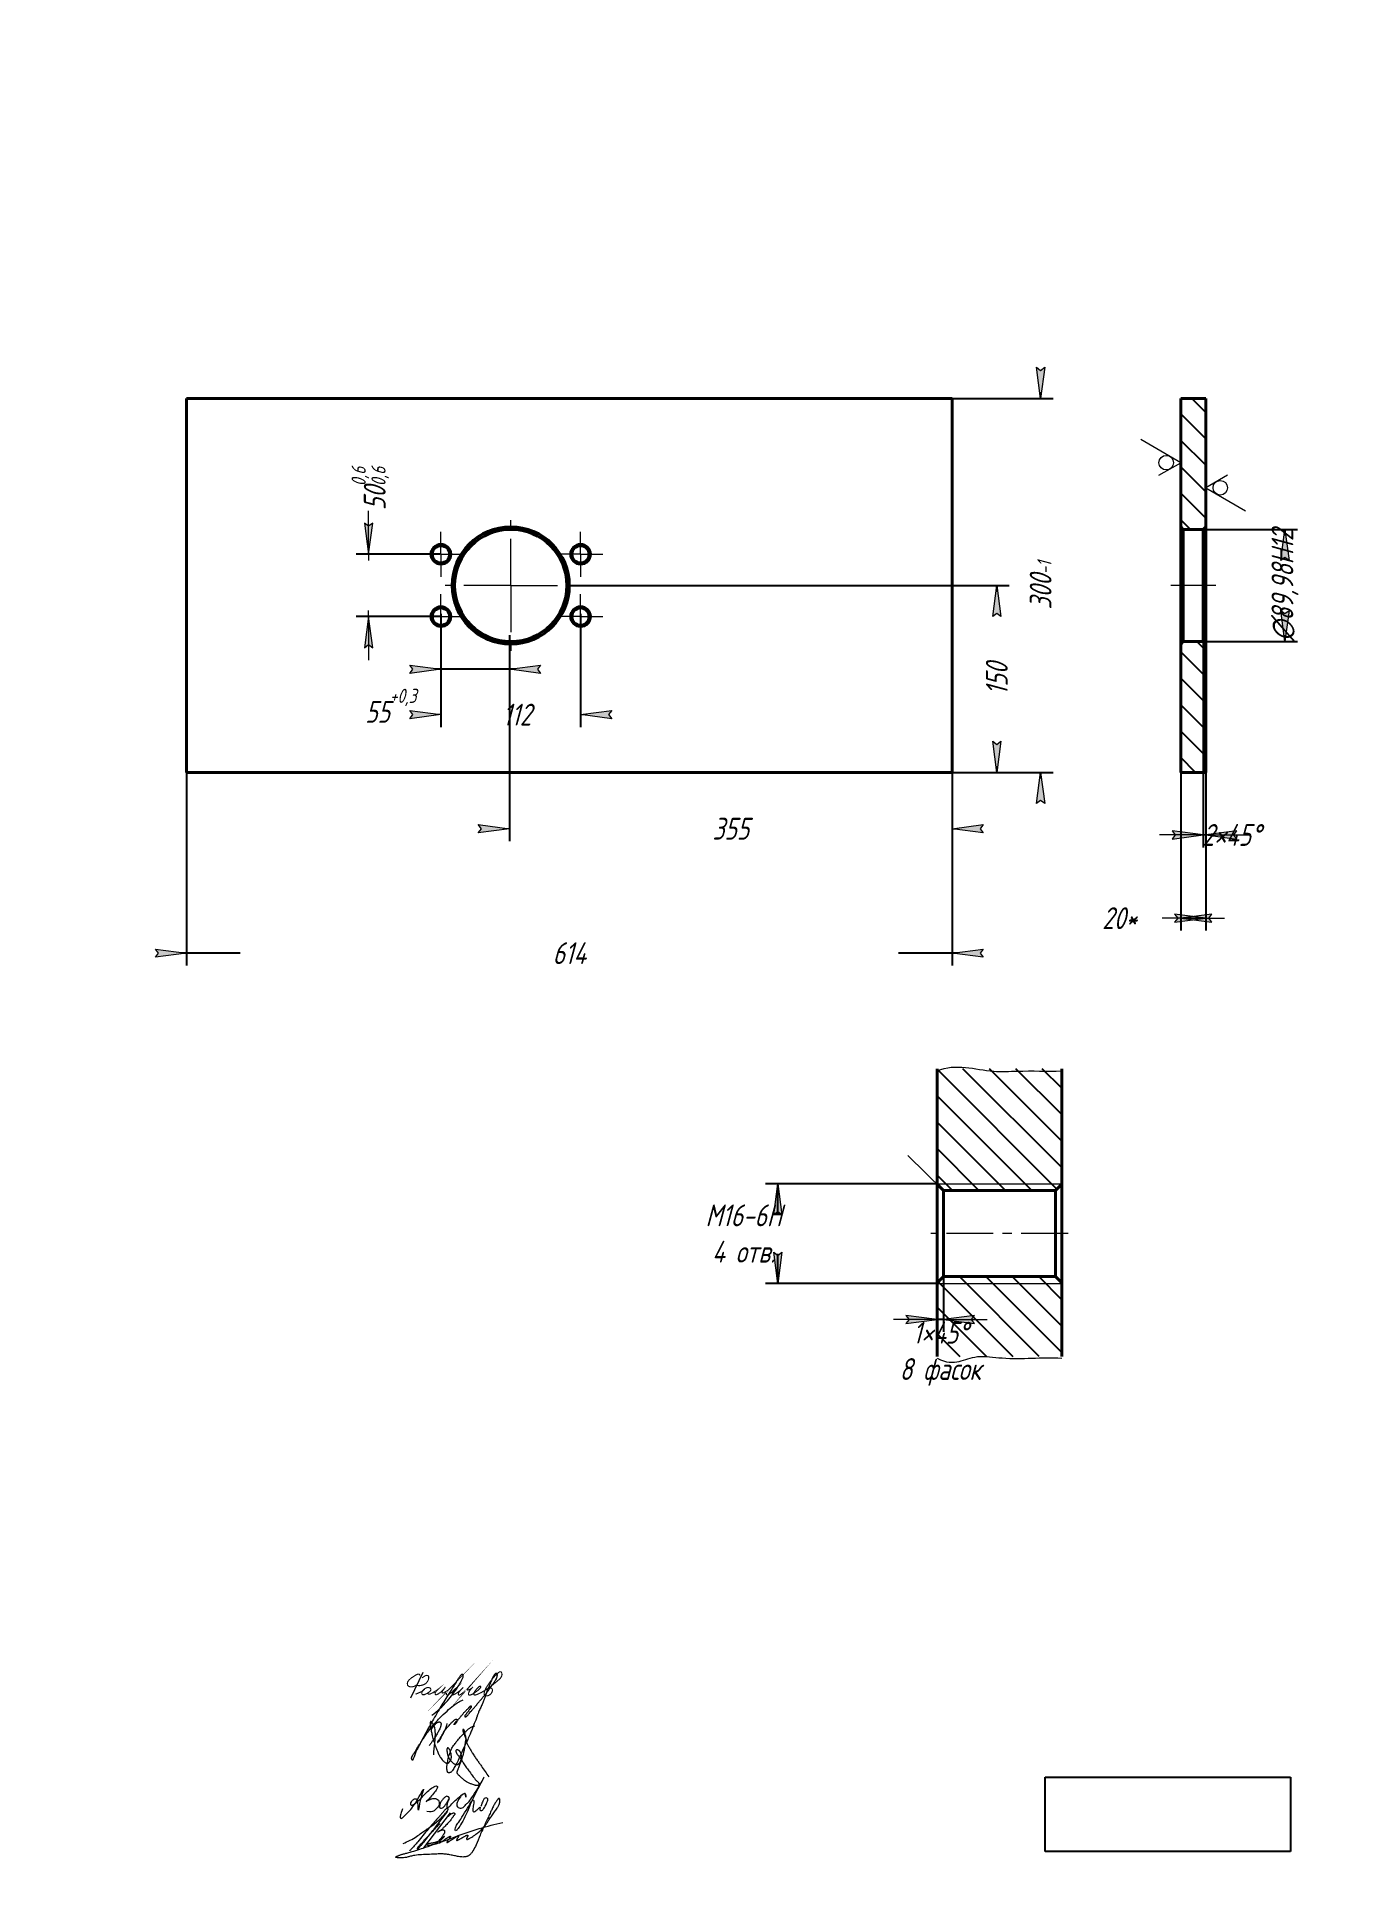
# Model space of a CAD drawing. Header units: millimetres. Extents: x 0 to 210, y 0 to 297.
import ezdxf

# ---------------------------------------------------------------- set-up
doc = ezdxf.new("R2010")
doc.units = ezdxf.units.MM
for name, pattern in [('K5LT32789', [0]), ('K5LT32790', [0]), ('K5LT32791', [0]), ('K5LT_AXLED', [12, 7.5, -1.5, 1.5, -1.5]), ('K5LT_BASIC', [0]), ('K5LT_THIN', [0])]:
    doc.linetypes.add(name, pattern=pattern)
doc.layers.add('Системный слой', color=7, linetype='Continuous')
doc.styles.add('KDIMTEXTSTYLE', font='GOST_AU.SHX', dxfattribs={"width": 0.96, "oblique": 15, "height": 5})
doc.dimstyles.new('KDIMSTYLE (0.20)', dxfattribs={"dimtxt": 5, "dimasz": 1, "dimexe": 2, "dimexo": 0.0625, "dimgap": 1, "dimtad": 1, "dimlfac": 5, "dimtxsty": 'KDIMTEXTSTYLE', "dimsah": 1, "dimcen": 0.09, "dimdle": 1, "dimadec": 0, "dimazin": 0, "dimtfac": 0.667, "dimtmove": 0, "dimatfit": 3, "dimfxl": 1, "dimtvp": 1, "dimtolj": 1, "dimtzin": 0, "dimarcsym": 0})
doc.dimstyles.new('KDIMSTYLE (1.00)', dxfattribs={"dimtxt": 5, "dimasz": 1, "dimexe": 2, "dimexo": 0.0625, "dimgap": 1, "dimtad": 1, "dimtxsty": 'KDIMTEXTSTYLE', "dimsah": 1, "dimcen": 0.09, "dimdle": 1, "dimadec": 0, "dimazin": 0, "dimtfac": 0.667, "dimtmove": 0, "dimatfit": 3, "dimfxl": 1, "dimtvp": 1, "dimtolj": 1, "dimtzin": 0, "dimarcsym": 0})
picture_1 = doc.add_image_def('image1.jpg', size_in_pixel=(394, 119))
pattern_1 = [(135, (0, 0), (-2.121320343559643, -2.121320343559642), [])]

msp = doc.modelspace()

# ---------------------------------------------------------------- blocks, each defined once
blk = doc.blocks.new('KDIMARROW_01')
at = {"layer": 'Системный слой'}
blk.add_hatch(color=0, dxfattribs=at).paths.add_polyline_path([(0, 0), (-5, 0.658262491226197), (-4.5, 5.51091059616309e-16), (-5, -0.6582624912261956)])
at = {"layer": 'Системный слой', "color": 0, "linetype": 'K5LT_THIN', "lineweight": 18}
for p, q in [((-4.5, 5.51091059616309e-16), (-5, 0.658262491226197)), ((-5, 0.658262491226197), (0, 0)), ((0, 0), (-5, -0.6582624912261956)), ((-5, -0.6582624912261956), (-4.5, 5.51091059616309e-16)), ((0, 0), (-1, 0))]:
    blk.add_line(p, q, dxfattribs=at)
blk = doc.blocks.new('KDIMARROW_02')
at = {"layer": 'Системный слой'}
blk.add_hatch(color=0, dxfattribs=at).paths.add_polyline_path([(4.5, -5.51091059616309e-16), (5, 0.6582624912261956), (0, 0), (5, -0.658262491226197)])
at = {"layer": 'Системный слой', "color": 0, "linetype": 'K5LT_THIN', "lineweight": 18}
for p, q in [((0, 0), (-1, 0)), ((5, 0.6582624912261956), (0, 0)), ((0, 0), (5, -0.658262491226197)), ((0, 0), (7, -8.572527594031472e-16)), ((4.5, -5.51091059616309e-16), (5, 0.6582624912261956)), ((5, -0.658262491226197), (4.5, -5.51091059616309e-16))]:
    blk.add_line(p, q, dxfattribs=at)
blk = doc.blocks.new('U2')
at = {"layer": 'Системный слой', "color": 30, "linetype": 'K5LT_AXLED', "lineweight": 18, "true_color": 0xff8000}
for q in [(76.00000062752227, 220.3994445218057), (64.60000062752229, 208.9994445218057), (76.00000062752227, 197.5994445218057), (87.40000062752227, 208.9994445218057)]:
    blk.add_line((76.00000062752227, 208.9994445218057), q, dxfattribs=at)
blk = doc.blocks.new('U3')
at = {"layer": 'Системный слой', "color": 30, "linetype": 'K5LT_AXLED', "lineweight": 18, "true_color": 0xff8000}
for q in [(64.80000062752228, 217.5994445218057), (61.20000062752228, 213.9994445218057), (64.80000062752228, 210.3994445218057), (68.40000062752227, 213.9994445218057)]:
    blk.add_line((64.80000062752228, 213.9994445218057), q, dxfattribs=at)
blk = doc.blocks.new('U4')
at = {"layer": 'Системный слой', "color": 30, "linetype": 'K5LT_AXLED', "lineweight": 18, "true_color": 0xff8000}
for q in [(87.20000062752229, 217.5994445218057), (83.60000062752228, 213.9994445218057), (87.20000062752229, 210.3994445218057), (90.80000062752228, 213.9994445218057)]:
    blk.add_line((87.20000062752229, 213.9994445218057), q, dxfattribs=at)
blk = doc.blocks.new('U5')
at = {"layer": 'Системный слой', "color": 30, "linetype": 'K5LT_AXLED', "lineweight": 18, "true_color": 0xff8000}
for q in [(64.80000062752228, 207.5994445218057), (61.20000062752228, 203.9994445218057), (64.80000062752228, 200.3994445218057), (68.40000062752227, 203.9994445218057)]:
    blk.add_line((64.80000062752228, 203.9994445218057), q, dxfattribs=at)
blk = doc.blocks.new('U6')
at = {"layer": 'Системный слой', "color": 30, "linetype": 'K5LT_AXLED', "lineweight": 18, "true_color": 0xff8000}
for q in [(87.20000062752224, 207.5829381708057), (83.61650697852227, 203.9994445218056), (90.78349427652228, 203.9994445218057), (87.20000062752231, 200.4159508728057)]:
    blk.add_line((87.20000062752229, 203.9994445218057), q, dxfattribs=at)
blk = doc.blocks.new('U7')
at = {"layer": 'Системный слой', "color": 5, "linetype": 'K5LT32789', "lineweight": 18, "true_color": 0x0000ff}
for points in [[(58.65269409789887, 12.72045236901735), (58.45748055417677, 12.17729974799664), (58.26404158747829, 11.63908462333583), (58.20185990941989, 11.30453636389015), (58.3458408203677, 11.16055545294259), (58.5457914430049, 11.16055545294259), (58.73395969516285, 11.34872370510016), (59.2727894675007, 11.8875534774379), (60.60087374935325, 13.21563775929067), (62.50322314851371, 16.95525052212153), (61.35963587106411, 14.15996230031357), (61.1581282398714, 11.6606077214079), (61.1581282398714, 13.96477335114193), (60.92676403990622, 14.33719094963891), (60.37493395554687, 14.21801233261002), (59.99855627201079, 13.84163464907414), (59.86785644697568, 13.50297178987444), (59.99462582411846, 13.26462701959187), (60.33765359129509, 13.26462701959187), (61.1581282398714, 13.96477335114193), (62.27966978111002, 15.08631489238059), (63.05850807714518, 15.86515318841541), (63.93348190224435, 16.44012269930198), (64.31115942788301, 16.32728191188596), (64.21615576782693, 16.00930515828333), (63.99283998870202, 15.6072246996921), (63.25752918521447, 14.73640566449279), (62.64462237938996, 14.01054809408402), (62.22712251144612, 13.72824206012916), (63.04417519720531, 14.28071864984631), (63.70168195776076, 14.4015414202222), (64.1276787087576, 14.30803194790863), (64.41790069591949, 14.0929445818698), (64.54897910217949, 13.74227003894779), (64.54897910217949, 13.32612951757588), (64.29151864723768, 12.94272510137259), (64.03262892554223, 12.68383537967671), (63.62792841330046, 12.27913486743515), (63.181967858188, 12.17752409594809), (62.55936963649171, 12.28974169461094)], [(66.15607120364277, 14.41195431077463), (65.94394431717987, 14.73732115845664), (65.61063203886845, 14.73732115845664), (65.29640517774698, 14.42309429733524), (64.94057513936943, 14.06726425895764), (64.65610946584107, 13.57961718104303), (64.5348917966214, 12.9364489971334), (64.73176897482807, 12.7395718189272), (65.07781332640656, 12.82449936963371), (65.28991033192142, 13.03659637514835), (65.53789498186438, 13.33444226203252), (65.87953482205998, 13.85498559511188), (66.25178974926163, 14.59864919725001), (65.87953482205998, 13.85498559511188), (65.75037691941338, 13.25550294275232), (65.75037691941338, 12.9064362268125), (65.83770151689617, 12.8191116293298), (65.99704059353834, 12.87469722364764), (66.72121570380894, 13.68655013908491), (67.51201130915598, 14.40403358173), (67.91116691058451, 14.76618472815463), (68.33945787001102, 15.04895915792142), (68.53554290276689, 15.16839328233945), (68.69337925011897, 15.16839328233945), (68.77468594929766, 14.94863823254363), (68.77468594929766, 14.70499635786481), (68.77468594929766, 14.44702737376574), (68.77468594929766, 14.94863823254363), (68.69337925011897, 15.16839328233945), (68.53554290276641, 15.17842215988995), (67.91116691058451, 14.76618472815463), (67.33505061910213, 13.62056068208153), (67.33505061910213, 13.11164605112413), (67.56949506624602, 12.8772016039803), (67.89988848423917, 12.79156384406357), (68.23470166033158, 12.79156384406357), (68.50478313250076, 13.0616453162323), (68.84653622297998, 13.40339840671245), (69.94661899688695, 14.50348118061942), (72.59606853331297, 19.42507782443136), (69.94661899688695, 14.50348118061942), (69.0057435142331, 12.15250870592078), (68.28348890757607, 10.63089365648048), (67.63180877402371, 9.609144537312346), (67.20429498656028, 9.100578892056518), (67.07158742613419, 9.212136391687409), (67.07158742613419, 9.647526732579308), (67.37722100516127, 10.19448080498984), (67.93442527190072, 10.93815063901562), (68.82100397761018, 12.40353536731701), (69.72010171585511, 13.93748078782826), (69.91498835809176, 14.13236743006499), (70.06126198314061, 14.11147762186755), (70.10369058817216, 13.87262183680738), (70.02835520274935, 13.35393560621051), (69.96822342603957, 12.93992664579969), (69.88707714704829, 12.53025456825102), (69.97124039361995, 12.22864367581403), (70.13953460938542, 12.1396460900684), (70.37453308797933, 12.37464456866209), (70.81771446505843, 12.72308163205068), (71.21595816501733, 13.12132533200943), (70.96176837471779, 12.59246126952627), (71.08083108339595, 12.47339856084815), (71.25964009896248, 12.39907956773649), (71.45821048933298, 12.47345714534737), (71.70876704758074, 12.72401370359509), (72.37663082217401, 14.11614530562369), (72.29721234923448, 14.39878633243453), (72.04402864603873, 14.46820332757571), (71.71636490776507, 14.38886516749474), (71.50289851037859, 13.97234450098279), (71.34900000236448, 13.49631554049557), (71.21595816501733, 13.08479909143611)]]:
    blk.add_open_spline(points, degree=3, dxfattribs=at)
blk = doc.blocks.new('U8')
at = {"layer": 'Системный слой', "color": 5, "linetype": 'K5LT32790', "lineweight": 18, "true_color": 0x0000ff}
blk.add_open_spline([(63.65268641991972, 21.3633639269253), (63.6877825793039, 22.63002424099756), (64.00636723107189, 24.06081002181259), (63.85928816232457, 25.57319579569148), (63.7799306233875, 25.86681894510374), (63.70180007180608, 26.06309582988453), (63.61402460513077, 26.23237192447655), (63.51837871006828, 26.38310227326937), (63.42599681433581, 26.50817480668593), (63.34921897143495, 26.60105738820468), (63.29460345954643, 26.65760741773784), (63.25927406030623, 26.68805576508029), (63.23707686099284, 26.70413649904518), (63.22051853378505, 26.71405051056749), (63.20718298955325, 26.72039113672628), (63.19606108089932, 26.72430055962619), (63.18655801624613, 26.72643608028758), (63.17827638892902, 26.72720647800961), (63.17095769462861, 26.7268713532097), (63.1643269252292, 26.7255843618758), (63.1581379027697, 26.72337776369056), (63.15210335787837, 26.72017035729843), (63.14612534773127, 26.71581435090775), (63.14015359265872, 26.71011336117107), (63.13418002674754, 26.70284484028923), (63.12816287543853, 26.69364737292992), (63.12207479904358, 26.68201868669823), (63.11590416034998, 26.66725242764355), (63.10965704991407, 26.64831985072121), (63.10335950310647, 26.6236209859895), (63.09705531932749, 26.59034568801491), (63.09098696066758, 26.54383679310646), (63.08574918777237, 26.47560839046449), (63.08318434102642, 26.38167058601709), (63.08410076653578, 26.26250226632041), (63.08971897073391, 26.12792863382421), (63.10247218733077, 25.98069701896051), (63.12505120232884, 25.81584822008779), (63.16466278757228, 25.60945603789116), (63.22734879741157, 25.33080290728819), (63.30774348167312, 24.91340612206847), (63.42552947591514, 24.31971960987241), (63.62608963936322, 23.57035788751259), (63.92027592207597, 22.76562050000362), (64.20170405053616, 22.01036828112623), (64.47259568999894, 21.37857128276909), (64.74229612422022, 20.91964966543534), (65.00032634985135, 20.5889560926615), (65.22266127301194, 20.35810033114231), (65.39003744843333, 20.19578944775446), (65.51015068596905, 20.10817907413264), (65.5880847519451, 20.06813530681188), (65.64615283820996, 20.04700546656213), (65.69925272788588, 20.0346307326306), (65.75231017920586, 20.02823231918603), (65.80665856768385, 20.02735250383998), (65.86144054375364, 20.03223993249318), (65.91437001901299, 20.04275106696977), (65.96337861856749, 20.05819261830842), (66.00688733243804, 20.07744921013813), (66.04508602836034, 20.09973750290939), (66.07950460066479, 20.12559362215291), (66.11403596620744, 20.15774002705655), (66.15253671562203, 20.20137220403507), (66.20004998140868, 20.26636650513214), (66.26055336575706, 20.35987074858966), (66.33093421029096, 20.48130396078727), (66.3948475328566, 20.61912232975035), (66.44064193492375, 20.75514736610745), (66.46700122974691, 20.88269886231794), (66.47852129472122, 21.00994872955138), (66.47726116541659, 21.15500295432898), (66.45832303414002, 21.33464061653916), (66.4155133696976, 21.55595964874504), (66.35045423611363, 21.79516921729794), (66.27666484466829, 22.0130554618265), (66.2097281110542, 22.17342830525226), (66.14910150413124, 22.2761837505461), (66.09945204182603, 22.34465320548114), (66.05483754683351, 22.39816870246767), (66.01492585650449, 22.44000512476435), (65.98271383609094, 22.46791625278783), (65.9585749858827, 22.48441348751052), (65.941707019798, 22.49339371494932), (65.92856337678316, 22.49861648537862), (65.91753313085474, 22.50156729895932), (65.90794157395447, 22.50289882379536), (65.8996053838361, 22.50296885168805), (65.89226127175314, 22.50208383344554), (65.88565051083944, 22.50043955741944), (65.8790902695176, 22.49793570773875), (65.87231014984496, 22.49439364648941), (65.86512738069246, 22.48952073767921), (65.85756507883951, 22.48310452078687), (65.84948833679218, 22.47472463031448), (65.84071930994665, 22.46374247719871), (65.83099157109838, 22.44911821610012), (65.82005452658939, 22.4293417351754), (65.80748637607462, 22.40180801667194), (65.7936579140815, 22.36442462921829), (65.77930845594892, 22.31606506067143), (65.76636436704825, 22.25835250824892), (65.75734177742873, 22.19226971216997), (65.75404952268548, 22.11685975192674), (65.75882847516279, 22.02465816263572), (65.77668174860636, 21.90083133341557), (65.80830308743246, 21.72330118939598), (65.84769109676712, 21.4953232638928), (65.90961512553994, 21.24100100409234), (65.99932959033188, 21.00442953264533), (66.11171144063331, 20.78587733226721), (66.24560201157541, 20.57780436751975), (66.40581542324063, 20.37392411792604), (66.57983637259682, 20.19302207351802), (66.74478973577035, 20.04824555120044), (66.88886531070975, 19.9491131122937), (67.01068627035293, 19.88656817118212), (67.11599232993154, 19.8462280868473), (67.21139872618687, 19.82081758865272), (67.29620043972722, 19.8081269910308), (67.3690187752688, 19.80577514103254), (67.4305352319893, 19.81102782117168), (67.48286947082626, 19.82184044569382), (67.52828042360144, 19.83697191518897), (67.56932900821627, 19.8563029382959), (67.60972992289791, 19.88085792623008), (67.65270011750366, 19.91326618615651), (67.70083447426336, 19.95759967895256), (67.756136091705, 20.01924046885014), (67.81941645258749, 20.103821272185), (67.88926329767824, 20.21237573191291), (67.95787693987324, 20.34260900605318), (68.01648506485213, 20.48728235034261), (68.06080545971068, 20.6411700541428), (68.08952061938967, 20.80411679221868), (68.10261395172898, 20.98042345350925), (68.0980762142324, 21.16836629097688), (68.0763575789373, 21.35743483350063), (68.03845896144884, 21.53061649253206), (67.98848801772769, 21.67555528546441), (67.93416826523105, 21.79037997170059), (67.87926239973346, 21.8782886647956), (67.82519156735728, 21.94583056762227), (67.7713504940561, 21.99903427938588), (67.71500197718126, 22.04366933065404), (67.65475517920504, 22.08207206244126), (67.59135609378444, 22.11388029518014), (67.52943726517728, 22.13766222125733), (67.47396691946568, 22.15310358634551), (67.428013345723, 22.15980893147525), (67.3905776366102, 22.16053196140749), (67.3585577943822, 22.15743778192066), (67.32871858777031, 22.15112348994737), (67.29990937882329, 22.14185251694445), (67.27260469318806, 22.12989467271223), (67.2482534069132, 22.11601148982913), (67.22803711551276, 22.10135031748456), (67.21215634243208, 22.08686868097513), (67.20005949376883, 22.07299792895071), (67.19117968546004, 22.06005160645802), (67.18467592573916, 22.04769555399716), (67.17983524713046, 22.03535474810528), (67.17607967334092, 22.0215781641692), (67.17363465103753, 22.0058095560419), (67.17288494665704, 21.98754618245661), (67.17427378800036, 21.9665112127889), (67.17847730456353, 21.941471498043), (67.1866455601873, 21.91077538533466), (67.20098485462486, 21.8708514766117), (67.22535478080903, 21.81621598146094), (67.26329274961596, 21.74132302441737), (67.31345173783066, 21.64186267546458), (67.37795524620626, 21.52443042877991), (67.46641438632348, 21.39187318912943), (67.59323900888113, 21.2382364813318), (67.777949108745, 21.01884577264997), (68.01838156046333, 20.68058582492679), (68.32410278417095, 20.19578133815634), (68.69257029180436, 19.59457345466964), (69.17048379805242, 18.95301174773715), (69.64893169132395, 18.32477334333495), (70.04976695679338, 17.77542771906153), (70.3303746246491, 17.36871172415755), (70.55827912965441, 17.15318527422789), (70.70687139191557, 17.02531214908308), (70.7957845838169, 16.92726051156185), (70.85065308386243, 16.84655166271654), (70.88392302491536, 16.78413731502687), (70.90614978080364, 16.73091940173813), (70.91905493082214, 16.68721599375826), (70.92487753215059, 16.65286721217649), (70.9261413194867, 16.62658939641773), (70.9246514329798, 16.60567597978448), (70.92124845733268, 16.58818759667221), (70.91635042655253, 16.57316579523885), (70.91011399417316, 16.55989277841721), (70.90243939129034, 16.54773457906069), (70.89298942739006, 16.53592064313875), (70.88115277130272, 16.5239623283457), (70.86610740058723, 16.51156809409699), (70.84679073331702, 16.49859251096893), (70.82163172108258, 16.48494542585499), (70.78945966926105, 16.4711715871733), (70.75030997716485, 16.45834661222617), (70.70496384133006, 16.4475850644038), (70.65324938416958, 16.44025481606408), (70.59221893581191, 16.437529862643), (70.51608094260448, 16.44164014038856), (70.41411622816516, 16.45685681057054), (70.26582880892421, 16.48776109290446), (70.04668616362332, 16.5471762156146), (69.72767004697496, 16.66051501058251), (69.3434560413206, 16.83147331025285), (68.94028493290008, 17.03006156201462), (68.62034972294978, 17.2346980907312), (68.36655517072776, 17.44662415037374), (68.13472236240511, 17.65432807887063), (67.88660814487875, 17.87484391141828), (67.66997358406951, 18.06796360878457), (67.5365802012949, 18.22158114113881), (67.47434761274417, 18.32063261833471), (67.44471615001046, 18.38463098920047), (67.4271031432587, 18.43975423992214), (67.41637619612527, 18.49234220900982), (67.41105119095897, 18.54553220810905), (67.41111548055858, 18.59943878101879), (67.41665059159075, 18.65335021233776), (67.42859996191297, 18.71036610817629), (67.44809225074498, 18.77332004092656), (67.48036839642506, 18.85467170391024), (67.52980803935318, 18.96301022498139), (67.60392703000454, 19.13077514037209), (67.70098247210535, 19.36109132983691), (67.79983025518465, 19.66690654272506), (67.91144613369838, 20.00037585559755), (68.04778525166864, 20.36094614096655), (68.20571618050924, 20.79737351187626), (68.38354725196399, 21.35414890499905), (68.5396085117442, 21.99290132878616), (68.6330648168451, 22.59045713056702), (68.69275913046786, 23.07006275918908), (68.76154392127563, 23.44554293854486), (68.81856735971809, 23.75086219296185), (68.82967873443184, 23.99774759128053), (68.80730813280103, 24.19411224174729), (68.768310218218, 24.38297369315219), (68.71145569637898, 24.5957676970616), (68.65823780294963, 24.81733000637107), (68.61877649901453, 25.01726874918711), (68.57925463985049, 25.16694640046225), (68.54755703647717, 25.27123760131499), (68.52306937702632, 25.33914356441548), (68.50240751243524, 25.38134341048377), (68.48649567754791, 25.40563967583194), (68.47438905711934, 25.42012975760616), (68.46382846150863, 25.43008614038706), (68.45407478396575, 25.43721514038219), (68.44480038850895, 25.44228993658407), (68.43579031864553, 25.44574442573375), (68.42687637083597, 25.44783074622907), (68.41808341778358, 25.44866860206773), (68.40937935073478, 25.44838706283636), (68.4006456885042, 25.44708548956996), (68.39132956166641, 25.44473591970757), (68.38104025103809, 25.44108020619996), (68.36971257605138, 25.43580173309095), (68.3579229888121, 25.42885258809181), (68.34669293997956, 25.4206332032268), (68.33662849597312, 25.41157052889125), (68.32790461323378, 25.40183036818723), (68.32004824346632, 25.39087598443072), (68.31306727672714, 25.37836917445992), (68.30709986515602, 25.36398530387063), (68.3023888697842, 25.34762064688104), (68.2991146078964, 25.32871205370608), (68.29760842235515, 25.30636136302823), (68.29848962283133, 25.27905886419359), (68.3028745445424, 25.2449237780894), (68.31226676442097, 25.20244285118565), (68.3280908881936, 25.15003844427522), (68.35303568744811, 25.08451171990544), (68.3912603295972, 25.00285703037554), (68.44348533838476, 24.90059042216782), (68.49510530966202, 24.7711080053119), (68.54353501528695, 24.6155272553768), (68.59707496402422, 24.43015121157723), (68.67589877801974, 24.19471568416802), (68.77748344645272, 23.91045096401785), (68.87397502744662, 23.58781882799957), (68.95574113932432, 23.28819567926655), (69.05605597652342, 23.02355168465334), (69.1762906100499, 22.79764876091474), (69.31881752462616, 22.56757206973219), (69.48478521745264, 22.30939852541144), (69.67386712203336, 21.98322179573395), (69.91997784492057, 21.55061689072011), (70.23830325583845, 21.05617397991188), (70.60157370299629, 20.53634118615236), (70.95350158379023, 20.0447538890518), (71.58796616129723, 19.1555892565388), (72.08892868453532, 18.41890493162654), (72.47119793680159, 17.83111721658514)], degree=3, knots=[0, 0, 0, 0, 23.08892411003839, 25.90578379320913, 27.36849658095113, 28.57853477437289, 29.7218750749431, 30.81396087475684, 31.80518275617818, 32.5340116185717, 32.99290285232896, 33.22579348087665, 33.37704679038229, 33.48833048874886, 33.57455142486756, 33.64380518652092, 33.70122378259412, 33.75036659537633, 33.79386957008623, 33.83335544025108, 33.87214105272245, 33.91235496550996, 33.95658983186728, 34.00557035799107, 34.061357419905, 34.12646780763512, 34.20410929927907, 34.29854880647121, 34.4157438501339, 34.56455491175546, 34.75945876534566, 35.02822874118409, 35.41286378006095, 35.99717510029608, 36.72813949276635, 37.56894107973724, 38.43382537174505, 39.40133199336037, 40.578430721351, 42.23539782704537, 44.56960189155861, 48.26913254375512, 53.18771198246659, 58.58434017403594, 63.76404376679448, 67.77867569014562, 70.99814287695813, 73.36983390960212, 75.34981577454691, 76.79687388843904, 77.58132367445822, 78.02891375208497, 78.378086715233, 78.69680269722102, 79.01348919569972, 79.34337265075953, 79.67858665453129, 80.00682416916896, 80.31793205149701, 80.60647145028561, 80.86603481811044, 81.11641040457833, 81.38398339074794, 81.71835383148989, 82.1678102968112, 82.8393613365416, 83.73323474227259, 84.70542236921145, 85.58272421559701, 86.32439137188506, 87.05711592911308, 87.8907574961167, 88.94534148899339, 90.32114124951465, 91.96557055710285, 93.42636652596606, 94.48421544317516, 95.10102119904894, 95.58099742489627, 96.01314099800784, 96.36109308967781, 96.62600156797119, 96.78273890043828, 96.889142367443, 96.97113807639755, 97.038129668233, 97.09527188758723, 97.14590073358623, 97.18856061114779, 97.2287471840586, 97.26891537016509, 97.31531058982989, 97.36686141375753, 97.42565515127394, 97.49445365730666, 97.57714175019537, 97.6796234518885, 97.81191523042803, 97.98566281873885, 98.22679687241516, 98.53258681418663, 98.89778635319205, 99.29603614677359, 99.73782124223918, 100.2617239247368, 100.964229309618, 101.999780239612, 103.5254109190041, 105.1506671389526, 106.7245298989554, 108.093531563326, 109.5903133920281, 111.1953020837693, 112.7774834854757, 114.1263943636619, 115.159714159532, 115.933249703592, 116.5991051072816, 117.1966867350474, 117.716186105381, 118.1472776884506, 118.5120913932663, 118.8308284389657, 119.1120840017018, 119.3761473530127, 119.6502541760029, 119.9661844048676, 120.3484720487786, 120.8326110054183, 121.4625745633854, 122.257883948525, 123.1663167729581, 124.1218957718332, 125.0774414802364, 126.058759075695, 127.1107217357935, 128.2713802827618, 129.4555411470182, 130.5492798125666, 131.4722221457924, 132.2240763945491, 132.8428036707044, 133.3435270316868, 133.7861618193668, 134.2097331793344, 134.6419531666712, 135.07675082757, 135.4909341445828, 135.8405670411855, 136.1161996801323, 136.3290212946846, 136.5165823049759, 136.6970732021236, 136.8799095666845, 137.0632951286719, 137.2354651043024, 137.3861300135916, 137.5142614765161, 137.6235479569736, 137.7184450497249, 137.7976892899042, 137.8756507401737, 137.9579435297707, 138.0555159514176, 138.163779376122, 138.2880427438782, 138.436309489426, 138.6225163233996, 138.8620748680995, 139.2031278659684, 139.7043262486523, 140.3810974906251, 141.2189148674305, 142.1273174818552, 143.2595165690257, 144.8211407952124, 147.3177643775447, 150.7571101410823, 155.1951704424444, 160.0691713325595, 165.2244643996175, 169.4711417493419, 172.4214110687776, 174.0929247216289, 175.1382982941582, 175.9667476052343, 176.4795577137869, 176.9002722075947, 177.2447515993877, 177.5213496275962, 177.722930126645, 177.8737085289891, 177.9963222724827, 178.1014362024326, 178.1953143978301, 178.2815173063154, 178.3661181765914, 178.4549126387874, 178.5547545514223, 178.6700486309557, 178.8070744895659, 178.9752011110635, 179.1872344806044, 179.4394731118456, 179.7197270048918, 180.0295107225544, 180.3832688069577, 180.8234477103547, 181.4071105080071, 182.2468370647849, 183.5636180390767, 185.5124136486446, 188.3659008144822, 191.1693595490507, 193.6361941483106, 195.2159308876024, 197.1470862219489, 199.2692247613871, 201.224518318486, 202.3921757305919, 202.9354455009734, 203.335749427751, 203.6650385457113, 203.9804397921348, 204.3052698204951, 204.6306664143438, 204.9542103018015, 205.2842401760186, 205.68312192184, 206.1453122097258, 206.8668041367929, 207.8378621120557, 209.464316382984, 211.3873392381132, 213.6481330480264, 215.8281705148584, 218.3616311862739, 222.0463208053261, 226.400788772624, 230.2376141698672, 232.9871267002133, 235.1430689373578, 237.1452347941266, 238.6001234124407, 239.5943196481266, 240.7144690296747, 242.0868590309205, 243.5795128043555, 244.8370298052072, 245.7730677623126, 246.3794493830385, 246.8095402814596, 247.0775336538936, 247.2275167539396, 247.3339800160057, 247.4184700209773, 247.4895205515942, 247.5520115162512, 247.6092220325807, 247.6636060178384, 247.7171677520884, 247.7685920257453, 247.8207844363665, 247.8766770811286, 247.9421914551861, 248.0180825757098, 248.1024702365821, 248.1894206015074, 248.2694707678351, 248.3470721801384, 248.425636522534, 248.5128864112118, 248.6056793825818, 248.7068161418586, 248.8204129671911, 248.9522817326213, 249.1114892801304, 249.3139564207763, 249.5741553291382, 249.8978203062795, 250.3037087529917, 250.8417906157673, 251.5282721942539, 252.3812439797572, 253.3595934924577, 254.4759627763927, 255.8726873418201, 257.8510916368267, 259.9382727246121, 261.9636029003651, 263.4698826802768, 265.0464480200878, 266.5866947374772, 268.3669126827913, 270.599666274059, 273.4070816914232, 277.3730272345561, 281.2342012594908, 284.8823428619705, 288.313022516428, 301, 301, 301, 301], dxfattribs=at)
blk = doc.blocks.new('U9')
at = {"layer": 'Системный слой', "color": 5, "linetype": 'K5LT32790', "lineweight": 18, "true_color": 0x0000ff}
for points, knots in [([(63.31671064948491, 27.71336005345159), (64.25321928817482, 28.36931168729015), (65.43040602450418, 29.48114283028167), (66.70588252631856, 31.11290765702788), (67.48865775780362, 32.14037227036911), (67.95201507003567, 33.01531459353461), (68.2497104105101, 33.54043627941073), (68.34678732827538, 33.81698916671036), (68.37680960043787, 33.95931303498472), (68.38905421928732, 34.04638199499075), (68.38958322412489, 34.10147729528077), (68.38502190841434, 34.13619213935522), (68.37876751124958, 34.15997348949307), (68.37128035416073, 34.17870267030423), (68.3626814898428, 34.19433460839693), (68.35293324297206, 34.20788045015829), (68.3417610571958, 34.22004636343462), (68.328646085332, 34.23155664248549), (68.31310115191127, 34.24257105049838), (68.29491274248068, 34.25281924473398), (68.27444502024349, 34.26170291222786), (68.2525056804501, 34.26860139858306), (68.23025263628082, 34.27306216628156), (68.20887168017674, 34.2749578868621), (68.18914811529797, 34.27450324585047), (68.17108736763305, 34.27197223159075), (68.1540362650158, 34.26748309299134), (68.13694021097214, 34.26089059561946), (68.11891314519221, 34.25159957076824), (68.09898453075057, 34.23854007018085), (68.07582445434855, 34.2198367704392), (68.04655156861352, 34.19143855193224), (68.00500354428259, 34.14468195735068), (67.93615079892248, 34.06455953221817), (67.81890679579391, 33.92015656284298), (67.63153940859453, 33.66601811078638), (67.36561749824017, 33.25159574368448), (67.0099916349136, 32.6349169138652), (66.44634422489992, 31.76061233218203), (65.57938668194333, 30.39943064010214), (64.4284624003509, 28.49989523023606), (63.15857801983524, 26.31798341973465), (62.10691309515219, 24.41442762985636), (61.40870694335316, 23.10086147409029), (61.02399464936331, 22.33932220734303), (60.81568766276634, 21.87443044216818), (60.66899191217083, 21.52250591140415), (60.54848136713515, 21.21846790445269), (60.44565051657703, 20.94837246364051), (60.36997861376854, 20.74447554544108), (60.32620710636935, 20.62552525829), (60.3001248675435, 20.57168068488375), (60.28718332678209, 20.54949380103403), (60.27745882367012, 20.53556083978006), (60.26941831592364, 20.52600236445107), (60.26244250042554, 20.51923795945393), (60.25621579623001, 20.514448511778), (60.25053352003383, 20.51113645397933), (60.24524573171563, 20.50898290570396), (60.24023401409411, 20.50778349915814), (60.23539990775704, 20.50741461994781), (60.23065788412102, 20.50781425555371), (60.22603056504379, 20.50894711110777), (60.22158045198358, 20.51073688968933), (60.21732212777995, 20.51308950022647), (60.2130495451712, 20.51606302999011), (60.20843829136047, 20.51990099094232), (60.2031642273737, 20.52503936324874), (60.19690069896161, 20.53209368846314), (60.18927488377653, 20.54195739678522), (60.17970550215423, 20.55612522517947), (60.1676367720839, 20.57660474080518), (60.15266450634859, 20.60566641682021), (60.13598875334645, 20.64413527327892), (60.12045246456542, 20.69118219296246), (60.10889532750153, 20.74371663976353), (60.10278341289406, 20.79955243857304), (60.10267978296494, 20.85776163047996), (60.10909008749006, 20.9188005498315), (60.1226627452903, 20.98252256378569), (60.14422870478119, 21.0494111417137), (60.1757883283104, 21.1212170880537), (60.22555047766916, 21.21011735048216), (60.31164551079758, 21.34745745652751), (60.46885243000502, 21.60606032638438), (60.7787153058538, 22.09806700449096), (61.34970881987428, 23.00099736541023), (62.18742834337397, 24.27963820471564), (63.24631022026349, 25.82491030745771), (64.49762674452475, 27.18474332567993), (65.7102735528818, 28.34014358948249), (66.6942367722215, 29.22833009156886), (67.56802983620392, 29.82534430851032), (68.10545013474902, 30.07542335140474), (68.35766222968115, 30.19458246100353)], [0, 0, 0, 0, 8.550608616909479, 12.05498909731316, 15.54800864636031, 18.19112149729409, 19.49899547586825, 20.05820856276075, 20.38161509008001, 20.58967061819273, 20.71666537517187, 20.79367975743621, 20.85170144345296, 20.90072235485522, 20.94465307224176, 20.98524465825564, 21.02564223243174, 21.06834027274877, 21.11593940290885, 21.16833782892286, 21.22470724871314, 21.28305186546078, 21.34057559650208, 21.39466303008514, 21.44378103840279, 21.48828891869076, 21.53119048967674, 21.57580767080184, 21.62550805067395, 21.68308106465782, 21.75428657315771, 21.84854811100129, 21.98874998667692, 22.22341503732463, 22.64135142255019, 23.38396024610536, 24.59145537447172, 26.33319310262997, 28.72517486315826, 32.39414345489543, 38.44413720066752, 45.386804132957, 51.3366439952876, 54.75928160654442, 56.55021407149562, 57.73619828659556, 58.58106772181609, 59.41081735012408, 60.19037519759497, 60.74860237604653, 61.04454549420441, 61.13979306103076, 61.19713002219413, 61.23708949006024, 61.2671348063732, 61.29071298422787, 61.30986155532154, 61.32593719236645, 61.33991703943459, 61.35255107389896, 61.36445007752456, 61.37614187831995, 61.38811066680237, 61.40006167387295, 61.41202200248679, 61.42454207551994, 61.43906624348642, 61.45699012410813, 61.47974062644996, 61.50979512866817, 61.55047455772206, 61.60794197523685, 61.68805755052679, 61.79563498556981, 61.92221881037423, 62.05916765616627, 62.19849487994397, 62.34287054750136, 62.4951123545238, 62.65815684757621, 62.83085476293896, 63.02153046686268, 63.2457091914174, 63.59456840449479, 64.23786481718554, 65.5163435666815, 67.95744178744798, 72.25357323446096, 76.98975279678383, 81.9773654752493, 86.09099495459934, 89.56281137385866, 91.90558766368395, 94, 94, 94, 94]), ([(65.75624022844036, 26.40069353643145), (65.6813167616707, 25.94166012196445), (65.4572819581123, 25.35824733689614), (65.11502188112777, 24.65032746175513), (64.88100049241257, 24.27576354496134), (64.720121827474, 23.97082475761246), (64.62340094041582, 23.77777634344261), (64.56596009249944, 23.66718596045789), (64.5247291807369, 23.60173445707176), (64.48826787359715, 23.55224149611544), (64.45355674254844, 23.50992533443156), (64.41825084654735, 23.47015442981544), (64.38250688552878, 23.43239894004896), (64.34995952957951, 23.39949416293985), (64.32526389368547, 23.37594766771167), (64.30922601222498, 23.36191239376339), (64.29998182491882, 23.35453325114165), (64.29411149137032, 23.35026867609636), (64.28979203851509, 23.34745394104064), (64.28634137361544, 23.34549607912336), (64.28343152819377, 23.3441405400541), (64.28090929398346, 23.34330825649121), (64.27872210679504, 23.34300320145914), (64.27679373837657, 23.34334612092408), (64.27535330779091, 23.34461348509492), (64.27467652426239, 23.34659557571979), (64.27455157865933, 23.34906960478563), (64.27485004239786, 23.35209959483768), (64.27554402208246, 23.35567101073067), (64.27662104701939, 23.35983898889546), (64.27815546920124, 23.36485379307712), (64.28041899224829, 23.3714339594604), (64.28396357423355, 23.38083107026779), (64.28983748900578, 23.39532747898946), (64.29851287260558, 23.415847242902), (64.30961928378285, 23.44291596743949), (64.32246449584619, 23.47475643409072), (64.33777957546249, 23.51235983383646), (64.35654708388063, 23.55506251035558), (64.38294726048335, 23.60413021565799), (64.41865757909882, 23.65788273200664), (64.4664031864819, 23.72226913089057), (64.53136582944913, 23.80588397743793), (64.62520381768888, 23.93534661816511), (64.74906066045648, 24.12194969921052), (64.88912950560194, 24.35578087667196), (65.02404404019768, 24.59863925477896), (65.16318658879742, 24.84678746320361), (65.32619026143217, 25.11905904993733), (65.52908980520851, 25.40747834963651), (65.74732606205038, 25.6650823313104), (65.93686249625577, 25.88947021039158), (66.13809647507517, 26.12812700271184), (66.37563078568448, 26.40350079095535), (66.65007656430656, 26.67556021525985), (66.86010160541105, 26.8769893347071), (66.99426252396525, 26.98319344189807), (67.06510211074891, 27.02523071470543), (67.1180512840836, 27.05137383862484), (67.1700942533644, 27.07261189919518), (67.2181545217542, 27.0877304364775), (67.2573957970513, 27.09593624719633), (67.28626594345323, 27.09878617076612), (67.30707679023293, 27.09857533458725), (67.32301284740274, 27.09661002603855), (67.33575680583178, 27.09346276278163), (67.34619911701091, 27.08942476250044), (67.35488940857493, 27.084646799501), (67.36214245170095, 27.07923131377223), (67.36822052851883, 27.07320236692263), (67.3733544401806, 27.06648839869038), (67.37786647979291, 27.05880806463333), (67.38189978768975, 27.049751089213), (67.38546395666687, 27.03879793441223), (67.38845165893089, 27.02532184380286), (67.39066766387131, 27.00829685457799), (67.39174256618878, 26.98574038796818), (67.39083892204442, 26.95436848398248), (67.38659070451448, 26.91107266158798), (67.37834820958483, 26.85625455700571), (67.36813643511557, 26.79351827843948), (67.35486860108597, 26.73036793977755), (67.3370207612339, 26.67201534074027), (67.31434001533242, 26.61996291189084), (67.28472402864293, 26.56891967174238), (67.24722344112733, 26.51486692357955), (67.20257579185397, 26.4578629160759), (67.15908777291301, 26.40351085794072), (67.11879191990155, 26.35839266950404), (67.0846640648061, 26.32421773918404), (67.05376909867553, 26.29546462671459), (67.02447434303932, 26.26958070570572), (66.99599077609108, 26.2457419729015), (66.97231816979647, 26.22734992202624), (66.95520294686473, 26.21533254152178), (66.94445581843802, 26.20859631741317), (66.93735096433988, 26.20466000654014), (66.93217434187095, 26.20218419696374), (66.92819356900665, 26.20060722484058), (66.92500068533471, 26.19963557668697), (66.92231394583467, 26.19911008937925), (66.91998031223866, 26.19897826070505), (66.91793364510518, 26.19925984983027), (66.91618690393315, 26.20002409887914), (66.91483979888784, 26.2013307361124), (66.91397160416824, 26.20310562365796), (66.91350645407918, 26.20525247679402), (66.91338765636633, 26.20776358063057), (66.91358886556242, 26.21065131612178), (66.91411234079348, 26.21399458188191), (66.91501131750718, 26.21797187088384), (66.91641227845756, 26.22288344745866), (66.91852612098961, 26.22913624489982), (66.92169636229936, 26.23734284730389), (66.92658055912128, 26.24866599128728), (66.9343461653832, 26.26500610753911), (66.94565321801826, 26.28681153323836), (66.95974045699779, 26.31215099098563), (66.97450811747748, 26.33736740627663), (66.98902704152624, 26.36113510836802), (67.00520130754137, 26.38689558209356), (67.0267837845308, 26.42142391511183), (67.0552232956542, 26.47274293004259), (67.09083865268383, 26.53944373678311), (67.13916309227832, 26.61504088612017), (67.2035185814679, 26.69351476709801), (67.29257015525229, 26.7832574880785), (67.41110747321332, 26.88565904754665), (67.55840339773519, 27.01070072718673), (67.6962626369037, 27.15697734063619), (67.82630826665047, 27.31277158542815), (67.94698367617232, 27.46015662389388), (68.080595279671, 27.61614855335566), (68.21883552337485, 27.78048864830677), (68.35638066029814, 27.96116566148018), (68.49766956187574, 28.14410825313868), (68.67510599860302, 28.33130918983372), (68.87521968540693, 28.51544729512042), (69.06727352173849, 28.6946827011069), (69.20411912328359, 28.83946938522897), (69.29839148933544, 28.94581795090053), (69.3634390522497, 29.01893414586945), (69.41955508014811, 29.08122674767944), (69.46675475068909, 29.13284676210128), (69.5054267922882, 29.17114589447007), (69.53392789821679, 29.1952333905175), (69.55315917828904, 29.20863992653403), (69.56647534914748, 29.21616739920361), (69.57677829556009, 29.22068978808235), (69.58524761269088, 29.22333337688315), (69.59244066816518, 29.22464316027265), (69.59869781032799, 29.22493359752761), (69.60424955293061, 29.22439222171224), (69.6092609283503, 29.22312476827389), (69.61369765223034, 29.22124335925375), (69.61762103470429, 29.21886800856885), (69.62111570982225, 29.21608182799648), (69.62452585748093, 29.21266413177011), (69.62799510716735, 29.20837472100672), (69.63160244128528, 29.2028846225746), (69.63531193587718, 29.19592833115715), (69.63911703511808, 29.1870432902262), (69.64298161456048, 29.17553905135921), (69.64679562601685, 29.16036285235552), (69.6501857684689, 29.14039164690286), (69.6523238563966, 29.11599168535474), (69.65246078446313, 29.08902570927361), (69.650138048737, 29.0620615861944), (69.6452514485841, 29.03571038152145), (69.63757592104945, 29.00908242690082), (69.62607089522359, 28.98038306333726), (69.60882043426005, 28.94745104571547), (69.58120045867034, 28.90519396738034), (69.53484046368555, 28.84375424580091), (69.46582113762585, 28.75250445659609), (69.37014423289389, 28.63092553240486), (69.2558728052084, 28.48478310331188), (69.14757795779393, 28.31732342962752), (69.04345882985228, 28.15181995007057), (68.93172862581554, 28.022942121109), (68.84882144026622, 27.91136903783965), (68.78663053089471, 27.8227115124489), (68.72926997984545, 27.75679189615192), (68.68027464772923, 27.7097955235829), (68.64803105066787, 27.67220512888869), (68.63000078665482, 27.64363800518916), (68.62005166882216, 27.62177406376196), (68.61419215360078, 27.60292545461814), (68.61092310179305, 27.58534337336309), (68.60963451895694, 27.56806226643988), (68.61002639878959, 27.55020216687436), (68.61220186911288, 27.53186180145312), (68.61612243523905, 27.51426888906084), (68.6213031476016, 27.4989080662009), (68.6270645402517, 27.48648471165683), (68.6329450756934, 27.47679265783822), (68.63874645208486, 27.46930622691798), (68.64448999277298, 27.46345581532773), (68.6503832124707, 27.45878398487554), (68.6567265299295, 27.45493190124247), (68.66377559387305, 27.45178512102675), (68.67168557801125, 27.44939312932081), (68.68057399689465, 27.44785246948851), (68.6906500720867, 27.44728520846036), (68.70225925035695, 27.44788523326636), (68.7159047555881, 27.44997229663261), (68.7323824886357, 27.45408273799131), (68.75314982579604, 27.46120923816321), (68.78041755844438, 27.47311662072579), (68.81599725310807, 27.49197139557006), (68.85961893203051, 27.51870158257202), (68.91000999443737, 27.5525729736531), (68.96469322038374, 27.59405365114822), (69.02404513106532, 27.64584446312455), (69.09154906297991, 27.71500658662086), (69.17548859767422, 27.81703397620726), (69.2917805782489, 27.97232161532244), (69.46105024153292, 28.19509598492886), (69.70445450063343, 28.46676145950269), (70.01949354478104, 28.79880805575485), (70.35912647966417, 29.19467458098822), (70.72636405256983, 29.64579953514257), (71.0882151627197, 30.0882052880078), (71.46264169186826, 30.51258873608515), (71.83249541657793, 30.9342938729655), (72.20460453383447, 31.39363954696304), (72.54963519811966, 31.89689561928103), (72.89111919138199, 32.39126849095948), (73.22868440407386, 32.84027239274536), (73.49141083159628, 33.23516036707971), (73.67731827473398, 33.5214687273544), (73.76600812319106, 33.71980811220757), (73.80245910801227, 33.85223859510711), (73.82324356058703, 33.95863223914782), (73.83741798487046, 34.04317275536727), (73.84768135237528, 34.10508542502518), (73.85302634210282, 34.15408553828837), (73.85387157299189, 34.19738229430527), (73.84972408355247, 34.23598733418518), (73.8421968563523, 34.26768288643672), (73.83234845833152, 34.29470138051428), (73.82006383047816, 34.31983542675201), (73.80551330652051, 34.34317599394896), (73.78934015489648, 34.36383782281067), (73.7726427006223, 34.3809077725152), (73.75626850434256, 34.39424402659503), (73.74062344277692, 34.4042336868888), (73.72576093638031, 34.41144300058849), (73.71129052225027, 34.41641867969344), (73.69658103120972, 34.41959525150682), (73.68079550979189, 34.42118816522165), (73.66339014453841, 34.42101385337455), (73.64390922661357, 34.41870970368828), (73.62189583466701, 34.41375491497362), (73.59658125791569, 34.40533275446376), (73.56703921569189, 34.39221585164756), (73.53311009617948, 34.37313217308218), (73.49637492566922, 34.34782611379362), (73.45830482196587, 34.31645807982463), (73.41962835574753, 34.27817638425566), (73.37820494816744, 34.22865672383597), (73.3376652277191, 34.16965977481499), (73.29160578920529, 34.09184331132016), (73.23452861708583, 33.98845409755003), (73.143497522188, 33.82845472866481), (73.01904534895274, 33.59454383149071), (72.88565427810627, 33.28314235694558), (72.75016385124391, 32.92379359438002), (72.61066522644899, 32.55374628118406), (72.44817226899714, 32.165493831144), (72.2657374961225, 31.74289700632798), (72.08983887904466, 31.27644638340425), (71.91726035224823, 30.78321072354149), (71.73439755888576, 30.26720128482344), (71.52127979632726, 29.70921140863481), (71.24766323011683, 29.11354269456851), (70.96900744161606, 28.53886169777371), (70.76898714182101, 28.02620199298363), (70.64214040068367, 27.67550281027795), (70.56981577275326, 27.47295597079), (70.52465501699504, 27.34666090080125), (70.46565865886623, 27.18228849215578), (70.36002032169466, 26.89248625013684), (70.19509936599724, 26.46889309957191), (69.97303532261535, 25.9361904098952), (69.73079219672597, 25.32329709636659), (69.45417124295044, 24.59713711419235), (69.08897853480556, 23.77155633094387), (68.61353623353773, 22.82842503818958), (68.14397119582283, 21.79581573108527), (67.69964214522754, 20.7532464272781), (67.28711634802633, 19.8635282320266), (66.89368689437292, 19.27357289135043), (66.70937447354041, 18.89716378009985), (66.58980872440107, 18.72552486654837), (66.51272957039674, 18.64685468228177), (66.45561668540878, 18.60170100875729), (66.39986015235004, 18.56692274661754), (66.34137182486724, 18.53845535164407), (66.27870933782052, 18.51570650486718), (66.21308883921395, 18.49934453965025), (66.14795363409056, 18.48998729770975), (66.08871578374283, 18.48691982197619), (66.0401313094183, 18.48969497965152), (66.00340047053118, 18.49625349635986), (65.97619248829821, 18.50454951772943), (65.95520846867025, 18.51376313402602), (65.93800277537517, 18.52389169826307), (65.92307566315652, 18.53535523470737), (65.90914221577823, 18.54885165408379), (65.89551663163996, 18.56531122392238), (65.88184893134226, 18.58592095554209), (65.86781872738047, 18.61251819035928), (65.85301914691874, 18.64836376869238), (65.83658138273191, 18.70015912690991), (65.81790108177208, 18.77679174823126), (65.79173216787888, 18.88522903167924), (65.75983764343445, 19.01813481890289), (65.73418843945691, 19.16211551647913), (65.7265139241554, 19.30413090152203), (65.73666855181597, 19.45421562616633), (65.763260572793, 19.63077757424966), (65.80682110741701, 19.85313966224825), (65.85640206098967, 20.15141201217406), (65.918447445366, 20.53412868292671), (66.01746054411099, 20.97124913763952), (66.15190559974198, 21.37061537138578), (66.26522072202889, 21.69615330543189), (66.3522694006015, 21.95792861064371), (66.44172134896523, 22.20025507213438), (66.5609530584185, 22.45182051553738), (66.73715687223881, 22.73432534049485), (67.01214823072901, 23.10966148319801), (67.39527301201007, 23.61358315026766), (67.9251866889515, 24.21257246633391), (68.47155150081721, 24.81289176650355), (68.9797887981577, 25.31113554426472), (69.36495471278155, 25.62889850112074), (69.65906951920155, 25.80016427409709), (69.92685297449398, 25.91233374697728), (70.11662694726147, 25.97366028167551), (70.23225032984317, 26.01091884614149)], [0, 0, 0, 0, 9.05012872705892, 12.27523955615502, 15.45899986464831, 17.73483988954849, 19.05741326790075, 19.7108414674711, 20.18625624796493, 20.5782552686495, 20.92015558141624, 21.26322820190859, 21.62482865825904, 21.94340184840314, 22.17414311605756, 22.29628959118215, 22.36275980440909, 22.40689436236537, 22.4390567453203, 22.46419391743622, 22.48492183865863, 22.50216622969817, 22.51626151636768, 22.52813273998885, 22.53944741467791, 22.5522415096399, 22.56817047852566, 22.58805267039454, 22.61198677781667, 22.63974096856495, 22.67274404928946, 22.71519234590006, 22.77668725643035, 22.87041018465875, 23.02304422812403, 23.21520040999722, 23.44630770354593, 23.6988530852062, 24.01440602227395, 24.36406655485286, 24.79380696920886, 25.28351990132807, 25.94162552114996, 26.87792467942779, 28.42996457524314, 30.34865718411363, 32.24077333289403, 33.89839883521643, 35.94836723450208, 38.48558270273472, 40.82530402486174, 42.59187029456275, 44.26724396181142, 46.97004676078387, 49.7480096312128, 51.86374390765778, 52.70147057395712, 53.10491050118355, 53.48302850596736, 53.86297235156056, 54.21017827344965, 54.47316286510871, 54.65060737536394, 54.78015129451817, 54.88201528901642, 54.96597005374313, 55.03789173846411, 55.10177399278683, 55.16057658349273, 55.21548886919894, 55.26973314979212, 55.32649975842308, 55.39043673965826, 55.46450655651031, 55.55284803126975, 55.66175245880736, 55.80204478182547, 55.99689564905083, 56.27898183702862, 56.6577708048305, 57.08785207877154, 57.53005859936763, 57.92699945641592, 58.28653955085408, 58.64516112727835, 59.08688676787481, 59.58041217879209, 60.07014470780373, 60.45680762318491, 60.77032110529868, 61.02050180294312, 61.28743407698452, 61.53971113159886, 61.7514654557824, 61.87728760431949, 61.95117424896657, 62.00101868558919, 62.03708294951244, 62.06404711067225, 62.08522161978857, 62.10269089977169, 62.11781590588129, 62.13103482606565, 62.14301086537011, 62.15470842207601, 62.16718779938194, 62.18133260377456, 62.19768838804892, 62.21651047582708, 62.23822244567693, 62.26423617504585, 62.29672551983947, 62.33871119230131, 62.39411227923593, 62.46984758680305, 62.58138620225105, 62.75014357523848, 62.95323414059891, 63.15197524181549, 63.32530154156674, 63.50142438325815, 63.75069795927278, 64.12670280789305, 64.65573207369606, 65.23926817019948, 65.88865201598246, 66.64993334951879, 67.72476750786576, 68.97093417500743, 70.45053253842603, 71.67377078741448, 72.96567384588595, 74.1997340619661, 75.71660845934763, 77.19149050583474, 78.66939798406948, 80.26360153468625, 82.25999454740558, 84.02270038045882, 85.43108792216803, 86.18003115295346, 86.82002040469867, 87.35735353778296, 87.8303388665853, 88.19668246149355, 88.42781375051858, 88.56388518222633, 88.65750948544428, 88.7284507566438, 88.78495725216258, 88.83175897969517, 88.87197622634159, 88.90786180013019, 88.94116407268966, 88.9733329337326, 89.0023634587493, 89.03113883856201, 89.0611291635479, 89.09720439826435, 89.13954440989755, 89.19023909041896, 89.25218224785506, 89.32958155541064, 89.42887405502107, 89.55988928673129, 89.72789317996417, 89.91043182872136, 90.08993016749905, 90.25982101457522, 90.43717571041851, 90.63451247886547, 90.86741053725858, 91.1677569895262, 91.62701426685199, 92.38208765223597, 93.41996633197857, 94.6724539230234, 96.0309145764726, 97.34437741350916, 98.51233320135161, 99.38253328273036, 100.0801461935074, 100.6427610992905, 101.0985233420443, 101.4165677639696, 101.6144519997649, 101.7614105848416, 101.8881309191481, 102.0020412559431, 102.1126415582708, 102.228684820584, 102.3531615957218, 102.475541815624, 102.5827981262551, 102.6716198956193, 102.7445525371063, 102.805472551343, 102.8576433943024, 102.9055376228328, 102.9531372109006, 103.003347830315, 103.0570770661989, 103.1153795993567, 103.1804985535898, 103.2553155788729, 103.3437868339896, 103.4517993114647, 103.5891588213478, 103.7754729001166, 104.0368792940556, 104.3810715980856, 104.7820315610841, 105.2315653256866, 105.7311852371977, 106.3311134668966, 107.1316613086741, 108.3295162024274, 110.1501944576099, 112.6368770089815, 115.5016706819846, 119.1609639243044, 122.8986311830983, 126.9529614641391, 130.409085851725, 134.0371742423348, 137.9942750420576, 142.0359458618766, 146.0410272841487, 149.822244934, 153.0854334391033, 155.3859964358748, 156.523495266855, 157.3449610534504, 158.0844729286764, 158.6564077758827, 159.032405044117, 159.3195525896096, 159.6259297156317, 159.8825850348252, 160.0817570271792, 160.2656543207297, 160.4475605853473, 160.6314395822952, 160.8060205271579, 160.9629927969825, 161.1004705553291, 161.2207920624985, 161.3275594533166, 161.4248565281142, 161.5212763884442, 161.6231531254575, 161.7365036311971, 161.8632119976283, 162.0085677928639, 162.1798886219923, 162.3875142480697, 162.6438456500754, 162.9450066208917, 163.2643583573538, 163.61350022819, 164.0147720610479, 164.5332062289935, 165.0206178827491, 165.7940642485327, 166.8577939471838, 168.6440101278764, 171.0067375262292, 173.5173666217644, 176.2046187581104, 178.7899131151936, 181.8007294698925, 185.2640526564619, 188.5988322029536, 192.0867565083241, 196.0399807451853, 200.3514407904697, 204.9831202778389, 208.6067960262308, 211.1740857928719, 212.324149333518, 212.8401519156242, 213.8141591804749, 215.7616497486333, 218.9115165399334, 222.7603159190186, 227.1212833222791, 231.8830713747282, 238.0542570919298, 244.8790787961007, 252.6709923865059, 260.3723270141881, 267.2067683096124, 271.9104723604818, 274.2948250566257, 275.4424314622102, 276.0074310177879, 276.4564925667717, 276.8725366650021, 277.298483268373, 277.7345383026035, 278.1823487294254, 278.6272356581845, 279.0278106070721, 279.3479157869561, 279.5828460028205, 279.7605391796398, 279.9065420304664, 280.032940598534, 280.1525772399198, 280.2761794426715, 280.4139889783416, 280.5723544798611, 280.7621016772766, 281.0049842294069, 281.3347006558124, 281.830666104134, 282.5570331697736, 283.5307030461261, 284.521091298472, 285.4299663944341, 286.3230754239653, 287.4773404942414, 288.9422162208973, 290.7830067797826, 293.4282292188776, 296.5745695881209, 299.5863310309695, 301.7179183440625, 303.3596126842459, 305.0164137637091, 306.7997510215591, 308.8273268261249, 311.5602812320362, 315.9559263312703, 321.2845959131998, 327.2905780970613, 331.9291654806121, 335.2943715999311, 337.0765402962691, 338.608553885945, 341, 341, 341, 341]), ([(63.29568565956659, 25.45644629699879), (63.48684842888961, 25.74565488534094), (63.70526506468605, 26.12158135044444), (64.05982325810132, 26.43718641504103), (64.19247446804134, 26.52816497524742), (64.29729246371464, 26.58593216432595), (64.37891692296273, 26.62091870356724), (64.4408362688097, 26.63853815726335), (64.48834833009218, 26.64572092847283), (64.52684756053506, 26.64678754447502), (64.5603508697881, 26.64373676585043), (64.5911469947447, 26.63720933459248), (64.6211387823943, 26.62728639081865), (64.6512293562833, 26.61372818822136), (64.68121979194437, 26.59626707948479), (64.70997377446126, 26.5752193537252), (64.73618870085794, 26.55138084311668), (64.7588076760928, 26.52583703701808), (64.7774104752784, 26.49951470369936), (64.79222944179662, 26.47242060735707), (64.80400285372849, 26.4436507652018), (64.81331581348496, 26.41150251031263), (64.82001041959916, 26.37413656955582), (64.82343318101434, 26.32896285328067), (64.82218892096999, 26.27228071559935), (64.81374705018506, 26.19796715869836), (64.79530870643603, 26.09854783960162), (64.76124611522103, 25.96386692126251), (64.69714507238561, 25.77774883394423), (64.577390118278, 25.5017376558863), (64.38806575383379, 25.09351910002334), (64.12334328978173, 24.58902688532001), (63.80651989889205, 24.08661139403702), (63.49463658591934, 23.65205633518258), (63.19653568131894, 23.23268119274596), (62.99889859433735, 22.95377194950098), (62.88948285454246, 22.79931059801584)], [0, 0, 0, 0, 6.031326711805664, 7.224988356314289, 8.103691365475113, 8.779791160169411, 9.271523189246412, 9.62061493281614, 9.879084816649868, 10.0922323249949, 10.27851055553696, 10.45374867179695, 10.63011067106745, 10.81839359798904, 11.01782931148539, 11.22320082439538, 11.42737411646699, 11.62332177715271, 11.80622667181389, 11.97807653243036, 12.1509544438802, 12.33746838925695, 12.55008708642841, 12.79977093381808, 13.11189234375645, 13.51938577668283, 14.07889547329571, 14.84210710901935, 15.89584896235619, 17.4450776018355, 19.99089296003002, 23.60108786322042, 27.19029875053633, 30.1472191862028, 32.75904809202703, 36, 36, 36, 36])]:
    blk.add_open_spline(points, degree=3, knots=knots, dxfattribs=at)
blk = doc.blocks.new('U10')
at = {"layer": 'Системный слой', "color": 5, "linetype": 'K5LT32790', "lineweight": 18, "true_color": 0x0000ff}
blk.add_line((66.29048113055248, 12.0428628972852), (62.02023974875809, 6.444000586213292), dxfattribs=at)
for points, knots in [([(65.48024515702431, 10.98053427235368), (65.67477953667928, 11.22659405986033), (65.94999974235881, 11.5320529885536), (66.3459210577921, 11.80606386652931), (66.53208201561627, 11.91873533336795), (66.66145086196725, 11.99768100307151), (66.74493313379524, 12.03133635087374), (66.79188614434625, 12.04266335551912), (66.82604761559784, 12.04636603671756), (66.85513497366371, 12.04587705926792), (66.88121938051597, 12.04221480004182), (66.90537493355762, 12.03584206939163), (66.92819687736477, 12.02700202422315), (66.95014052877576, 12.01586669277918), (66.97042940649862, 12.00288116767621), (66.98790194163703, 11.98897126642692), (67.00171690346423, 11.97534535099953), (67.01186651245212, 11.9629147537577), (67.01930073076801, 11.95147355099832), (67.02495144492383, 11.94033826571294), (67.0295553512172, 11.9280652223641), (67.0328478914255, 11.91436852310622), (67.03447669782909, 11.89915157565278), (67.03417738941558, 11.8826815416912), (67.03168647249575, 11.86453209759745), (67.02654461514675, 11.84411243665915), (67.0179849717178, 11.82054130241127), (67.00466479385571, 11.79233603504059), (66.98401435217946, 11.75673655707629), (66.95107496561002, 11.70874477268123), (66.89881968657855, 11.64210662911324), (66.82434927986719, 11.55244817191797), (66.73362461741414, 11.43455257838863), (66.62782231436799, 11.2881362841384), (66.50535402519881, 11.10818565091887), (66.35189695260391, 10.88722633496295), (66.13293746454562, 10.62404307036536), (65.8705507347914, 10.34586507435256), (65.59824114569327, 10.07048801377775), (65.37900079432083, 9.845565130526495), (65.19906771668789, 9.659201498827997), (65.06858971788436, 9.516888470003181), (64.95754367858132, 9.400868103264798), (64.86965657955352, 9.323710005899784), (64.79515659583286, 9.266169511483412), (64.72681357593143, 9.218071310621099), (64.65156821020253, 9.16912315752316), (64.56589153219556, 9.117252251944194), (64.47522348694525, 9.065197612174018), (64.39672356292394, 9.022235977279848), (64.34038639298939, 8.992759884127736), (64.30589321136262, 8.975457683207026), (64.28434253207487, 8.965075950304907), (64.2694171140287, 8.958196097961576), (64.25863128462515, 8.953477695093142), (64.2507166651239, 8.95023047860468), (64.2448761743849, 8.948030183918803), (64.24058570658951, 8.946586827244175), (64.23744509390929, 8.945704356436153), (64.23519848137136, 8.945224934517285), (64.2335723414096, 8.945057249387503), (64.23245698528234, 8.945112255562123), (64.23157100294627, 8.94545720579913), (64.23131508276748, 8.946328550279617), (64.23169907620056, 8.947264927484383), (64.23237924821083, 8.948375629443092), (64.23354470035036, 8.949762183071527), (64.23516567846211, 8.95144061052693), (64.23728815212029, 8.95340602360389), (64.23987049341596, 8.955634751422139), (64.24301685397828, 8.958212857601438), (64.2469497173081, 8.961308146320562), (64.2520251131611, 8.965167919790247), (64.25868161958297, 8.970081079797694), (64.2675373643111, 8.97644654074361), (64.27960486743959, 8.98491658034564), (64.29642744550625, 8.996469002729071), (64.3211282410897, 9.013092972007911), (64.3595918656119, 9.03848116854121), (64.41531595182923, 9.07457661907398), (64.4889098439211, 9.121337909598111), (64.57465245229103, 9.172860030193078), (64.66927967745785, 9.223321776079558), (64.76810283429921, 9.265697749874164), (64.86691764294292, 9.295781842255252), (64.96053249675643, 9.31376598468455), (65.04464136897033, 9.32334631342124), (65.11797061554762, 9.325568443332457), (65.17673291995109, 9.320826624543855), (65.22114255684717, 9.311562873486992), (65.25365186071059, 9.300449547206341), (65.27867518534373, 9.288315008660675), (65.29884544813453, 9.275296005198442), (65.3156601413956, 9.261304051329319), (65.33039776723584, 9.245699808421676), (65.34404979857197, 9.227654770291565), (65.35700609334884, 9.206163041553964), (65.36917589319715, 9.180339098036683), (65.38017320832128, 9.149320830606541), (65.38929222745995, 9.112491748209152), (65.39542881927031, 9.070657025502271), (65.39772417792545, 9.02534047771016), (65.3955192425621, 8.977851171379882), (65.3880502341303, 8.927324384464072), (65.37391582501203, 8.871854179048626), (65.35045971839071, 8.808322593242167), (65.31294468020744, 8.73170041440494), (65.25070241824378, 8.629747103597168), (65.15001895126156, 8.486538327819147), (65.0083057221827, 8.27146301209038), (64.82559333137584, 7.997511770543838), (64.60455152061414, 7.70841406281221), (64.37591243636481, 7.469039405052314), (64.16581732850773, 7.296937974432609), (63.97928640487862, 7.178658633185478), (63.77906826146441, 7.083174302372214), (63.54900494270048, 6.99591112682981), (63.30568505327695, 6.911736164499928), (63.10828078610725, 6.829168311229182), (62.96843186827962, 6.794801174463601), (62.88596244800542, 6.788545184388909), (62.83120386358274, 6.791135266005), (62.7846209742897, 6.798502259847879), (62.73771873902527, 6.810961329012628), (62.68846308546207, 6.828731332334399), (62.63895463349721, 6.851021805842606), (62.59739621560709, 6.872975726573486), (62.566040570011, 6.891483047951141), (62.54318230230761, 6.90611490255958), (62.52274901586375, 6.920386498600607), (62.50326487914191, 6.935700002955087), (62.48616803678652, 6.951774166104826), (62.4736156809369, 6.966971692282158), (62.46568321899792, 6.980635970640833), (62.46160599606142, 6.993175079956586), (62.46094860457987, 7.004891337233516), (62.4634796128156, 7.015953775209482), (62.46909747081875, 7.026529756911145), (62.47794940956527, 7.03687664277092), (62.49053460304246, 7.047270849062414), (62.50769159010511, 7.057942192268797), (62.53059663585051, 7.069080794394154), (62.56082594572131, 7.080867420675503), (62.60048872908393, 7.093512434419438), (62.65245786397169, 7.107307930053196), (62.72076826324916, 7.122714280885305), (62.8113504828583, 7.140528235487977), (62.93350967066183, 7.1622534526972), (63.10308992212097, 7.191007364703324), (63.34141360305962, 7.232649545187286), (63.65624755533625, 7.295930034357497), (64.01512385940288, 7.38922801249538), (64.35878146908965, 7.51274386946622), (64.63522750905872, 7.650210624195779), (64.84100697342507, 7.786014418212432), (64.993928383806, 7.90458534814718), (65.10954438043325, 8.004947130809029), (65.19117490721585, 8.081892698038445), (65.2465655165004, 8.13743304210243), (65.28376516118301, 8.176582411315536), (65.30977370002884, 8.20512432291585), (65.32836174443088, 8.226338081377406), (65.34177648354667, 8.242258158772131), (65.35147581945768, 8.254256584142297), (65.35844601231295, 8.26328754629364), (65.36340012167412, 8.270069790471979), (65.36682931857968, 8.275097635020643), (65.3691435444547, 8.27881749566427), (65.37057551022491, 8.281455188976338), (65.37142222468745, 8.283373702569179), (65.37174316542402, 8.284611343872314), (65.37178352105953, 8.285596933796626), (65.37114142990984, 8.286114756969766), (65.37023491263315, 8.285964822056172), (65.36909317926316, 8.285555831843993), (65.3673271322804, 8.284563588746522), (65.36473001356276, 8.282824956992016), (65.36087277724315, 8.279871427473836), (65.35551116965419, 8.275421722376791), (65.34823510640854, 8.269009065133531), (65.33860910928958, 8.260153219999182), (65.32596562014673, 8.248122602381017), (65.30944132635642, 8.23196935823836), (65.28783039210148, 8.21035948438498), (65.25939418186124, 8.181358173397854), (65.22139411998603, 8.141898377723209), (65.16880823083916, 8.086329846843682), (65.09295599362869, 8.004669681160493), (64.98326911199112, 7.883910623465965), (64.85058765768193, 7.733332852464287), (64.71981055682019, 7.578169963867651), (64.62463597382822, 7.458272429553858), (64.56732397488497, 7.379779987367385), (64.53716475493991, 7.334983282176438), (64.51815181363025, 7.303927908511469), (64.50577491405424, 7.281119405618824), (64.4978809990032, 7.263994657712345), (64.49317310846928, 7.251001399097333), (64.49073735798788, 7.24087073351663), (64.49011415201778, 7.23265759198398), (64.49134710456835, 7.225545694419225), (64.49512597733013, 7.219806418915738), (64.50142838069142, 7.216314737977569), (64.50966059220626, 7.214980725730641), (64.52030331411535, 7.215562204463254), (64.53412782293795, 7.218378511453011), (64.55205685571667, 7.223975724433672), (64.5752391863127, 7.233161980966997), (64.60516421236531, 7.247013862298502), (64.643846846276, 7.267015157027089), (64.69414586363438, 7.295267433748961), (64.76042074930476, 7.334957292814408), (64.8502098552128, 7.391524015299751), (64.97710684744476, 7.474772586873513), (65.16836953427423, 7.604225939189973), (65.41661834494752, 7.775556863679924), (65.68817551817821, 7.961646317821987), (65.91021109562917, 8.108344745146695), (66.06088452386392, 8.200658320153934), (66.14666167294031, 8.248761187086046), (66.20255530526123, 8.276971757409427), (66.24277528813661, 8.294603618733504), (66.272471021164, 8.305216799829452), (66.29462894026189, 8.310885412669137), (66.3112515069688, 8.312934925464162), (66.3237594746584, 8.312196868860838), (66.33318255583436, 8.309023440486698), (66.33985334739253, 8.30336260233372), (66.3436833987353, 8.295439894138923), (66.34481540763201, 8.286053071188121), (66.34389362345257, 8.275545878562951), (66.34128218588432, 8.264043026867483), (66.33694346318448, 8.250634818005778), (66.3303692235457, 8.234287154548525), (66.32069161456488, 8.213645878005423), (66.30684926359788, 8.187351157758087), (66.28723237099109, 8.153312728215724), (66.25913098820249, 8.107974140155306), (66.21754243630859, 8.044748661251617), (66.15282014885588, 7.950988557439587), (66.06495141356349, 7.828060200755061), (65.96651987772094, 7.691076215918173), (65.88427787974453, 7.573198164804637), (65.82947137480988, 7.489013529128954), (65.7989587079038, 7.437734808625805), (65.78110607719012, 7.404385486050842), (65.76991034459805, 7.380454653635809), (65.76293895847596, 7.362558691680533), (65.75889184670848, 7.348908142277423), (65.75691437530025, 7.338198752785502), (65.75656438083524, 7.329343225135631), (65.75786639079877, 7.321493018207519), (65.76148311166588, 7.31452367833532), (65.76794318922475, 7.309413502993493), (65.77680097486862, 7.306685518460711), (65.78810340569831, 7.306127553214054), (65.80260673967344, 7.307892161353692), (65.82124025231955, 7.312475161289484), (65.84517802816464, 7.32064737851266), (65.87592370522998, 7.333475354478338), (65.91550841762837, 7.352430367776435), (65.96680495197612, 7.37960349209277), (66.03419000163673, 7.418159510113412), (66.12522341123895, 7.47348815361525), (66.25359805957655, 7.555341931919173), (66.44660341680651, 7.683017780837758), (66.69699221033078, 7.852494746149631), (66.97108292025493, 8.036521218271872), (67.19606587881663, 8.181274025983043), (67.34947472337133, 8.271615480340074), (67.43740824457811, 8.318217168744354), (67.4949197829853, 8.34505134053893), (67.53652830834622, 8.361355526398029), (67.56745107830938, 8.370659035319903), (67.59072282560989, 8.375008527810905), (67.60836743527116, 8.375678142913017), (67.62181550224939, 8.373415911307035), (67.63197299600502, 8.368452264780672), (67.6390707252375, 8.360823764555875), (67.64315649096511, 8.350756091401848), (67.6444422767101, 8.338204330590685), (67.64298645318578, 8.323689661557864), (67.63920298488858, 8.307694147650466), (67.63356871969069, 8.290731426484996), (67.62581508992395, 8.271269044561592), (67.61491742825437, 8.247232475900319), (67.59893489776309, 8.215358394079573), (67.57488177318226, 8.17111831905055), (67.5370404412154, 8.105823050178401), (67.48532696865004, 8.020407274738432), (67.4275643012621, 7.925081755770378), (67.37999332299032, 7.842541408287758), (67.3492674603271, 7.783003029366455), (67.33285239422145, 7.746236637883044), (67.32377395893187, 7.721967667714125), (67.31871734097183, 7.704795421800981), (67.31609260627926, 7.692213506629884), (67.31490167037377, 7.682303404722802), (67.31473310589618, 7.672571720686278), (67.31615546312801, 7.662240196405605), (67.3203456336115, 7.652168067640787), (67.32764178354685, 7.644101620414091), (67.3375207499887, 7.638625877474141), (67.35006329612702, 7.635502217045143), (67.36584407034198, 7.634710899694596), (67.38575318061659, 7.636578578494806), (67.4109515012398, 7.641727802738984), (67.44295410036074, 7.651090365153095), (67.48381249335728, 7.665990907250006), (67.53645783335223, 7.688348235039939), (67.60543069997186, 7.72111841965858), (67.698854062582, 7.76949023684449), (67.83094728324878, 7.842647848601672), (68.03061132603406, 7.958954658657035), (68.28217412050884, 8.109933361668709), (68.54940333223558, 8.267061147151594), (68.75395982594011, 8.379576455385603), (68.88712935876018, 8.442793871342616), (68.95857068322718, 8.471873429031575), (69.00854548725651, 8.48837698939596), (69.04547407644338, 8.497191228198204), (69.07337232307259, 8.500712110284042), (69.09471173295036, 8.500346884906548), (69.1111505298714, 8.49690648296533), (69.12375655701302, 8.490739787938821), (69.13303199561443, 8.481941852745393), (69.13916788395012, 8.470598529526171), (69.1421222513188, 8.457525395682296), (69.14251515775075, 8.44364446344403), (69.14107665175352, 8.429701047362471), (69.13814242519638, 8.414721424379195), (69.13344269074416, 8.397167563695945), (69.12608909186383, 8.374956093746334), (69.11477380655916, 8.345737273622262), (69.09717024047455, 8.305487355544415), (69.06880551426485, 8.246486385546746), (69.02932515808104, 8.169611133900304), (68.98496866184075, 8.083948080506758), (68.94870950271968, 8.00963961211707), (68.92594713214956, 7.955847487248292), (68.9143414117915, 7.922576125921893), (68.90821746607617, 7.899951970773486), (68.90485722455463, 7.881993376343019), (68.90337599916417, 7.865625432123011), (68.90388624081285, 7.850711059131271), (68.90653120860637, 7.837517284331142), (68.91102184926254, 7.826580188724222), (68.9172299759102, 7.817564434145936), (68.92513308780586, 7.810246295342381), (68.93482377939551, 7.804486791792328), (68.94653884210229, 7.800235837837647), (68.96067414686098, 7.797560183268672), (68.97778708210774, 7.79666755109497), (68.99861073918669, 7.797924240860311), (69.02409400522481, 7.801880490906001), (69.05547589626926, 7.809317081698794), (69.09441086178487, 7.821328498402778), (69.14318541221738, 7.839471328153934), (69.20512671818267, 7.866046224110477), (69.28549338992602, 7.904707762762882), (69.39395585201643, 7.962131627839767), (69.546764430584, 8.050146479992378), (69.77154783180416, 8.189907540449212), (70.05902917100845, 8.381945564056394), (70.38648260803608, 8.613301708084663), (70.69569091474243, 8.84591951729459), (70.978769511075, 9.075477631446432), (71.23194836958967, 9.298504486714194), (71.474926825598, 9.534850181774203), (71.71563874628367, 9.79771721857557), (71.97714171568407, 10.12518388203299), (72.25779004002891, 10.53447298718407), (72.58046737186922, 11.03871406936878), (72.96472937803773, 11.60917467245923), (73.37841647271529, 12.20839225913571), (73.76063779546146, 12.7312252811964), (74.02452250543925, 13.10524340101639), (74.13916146111255, 13.35813629374161), (74.19060010174819, 13.51782566364543), (74.22268157818135, 13.66151385886391), (74.24245814298754, 13.80034816479744), (74.25262222090612, 13.93681689986471), (74.25383892356699, 14.06016641611112), (74.24762809023144, 14.1575420124926), (74.2378535139386, 14.22432416135564), (74.22785037288381, 14.26748085375334), (74.21831941998323, 14.29701460921601), (74.20908881025451, 14.31860562098737), (74.20012793021101, 14.3347811697447), (74.19140011932743, 14.34701781079391), (74.18285040754839, 14.35626947307387), (74.17468302748388, 14.36295042567642), (74.16713496191645, 14.36751040713716), (74.16017732162095, 14.3705448436676), (74.15293024689393, 14.3726848871863), (74.14452310942161, 14.37400948682031), (74.13469058010747, 14.37414800828958), (74.12357944999619, 14.37276788303888), (74.11122450489697, 14.36963587795807), (74.09729751959364, 14.36439876451462), (74.08138293999372, 14.35654416395394), (74.06293806491351, 14.34534263594153), (74.04122351437778, 14.3297449811202), (74.01516819238248, 14.30818561614976), (73.98306756145375, 14.27815067046421), (73.941714757391, 14.23496891790819), (73.88581234011025, 14.17035379602558), (73.80630789996559, 14.06934710640371), (73.70290250458248, 13.9263717930655), (73.57590397504259, 13.74199414411797), (73.43980898868958, 13.53047997861674), (73.29744556886243, 13.28937639308347), (73.1486612280256, 13.00952478289307), (72.97254658791246, 12.63376925430953), (72.7395235634616, 12.0803590035498), (72.3443622652164, 11.22812620177652), (71.7585440683776, 10.00242501389326), (71.0859803260015, 8.52461569769585), (70.54846177093972, 7.089255808319535), (70.05652070235428, 6.1303806875475), (69.72274033332252, 5.622520085260163), (69.53182625442295, 5.40373224556302), (69.39412998739172, 5.282360575100824), (69.27171524071906, 5.197315164837846), (69.1366315307917, 5.123767218390157), (68.9791930273988, 5.060463781709728), (68.79421887429055, 5.010461158191418), (68.57843207389007, 4.97752026500109), (68.31705821356906, 4.965421599172771), (67.98264292440015, 4.982410065836348), (67.52006769159544, 5.046514799727419), (66.92949274388539, 5.170110737171086), (66.24195187572579, 5.328252675789429), (65.53024913083922, 5.439116514387848), (64.75479177238056, 5.47365258913706), (63.7955730000536, 5.435871713036221), (62.64845942475993, 5.369941907293196), (61.46829246639501, 5.335048936868418), (60.50618367446533, 5.236468438567385), (59.80822741482969, 5.050229111437972), (59.27676641443512, 4.906169162341712), (58.82944831611225, 4.833707486129356), (58.45909262530581, 4.814246242260026), (58.1685447769124, 4.82221661098788), (57.93846073014386, 4.843167940947438), (57.77610182923726, 4.864252771506472), (57.68162552290093, 4.882200480037454), (57.63264289388698, 4.895306823831476), (57.60692431114546, 4.903998823166205), (57.58978295668346, 4.91112006007657), (57.57749133680943, 4.917356996648095), (57.56846747921675, 4.922960141788792), (57.56179009619807, 4.928078998178677), (57.55686325618234, 4.932821651311372), (57.55328331942788, 4.937276587953193), (57.55082049277232, 4.941437922107667), (57.54922198173462, 4.945410068463985), (57.54831626284364, 4.94932284690924), (57.54802152214752, 4.953546006144705), (57.54845574186174, 4.958146877631293), (57.54975481548583, 4.963168886465269), (57.55201114749597, 4.968567851929464), (57.55539608174274, 4.974460418374264), (57.5601581219974, 4.980982502329027), (57.56664219759604, 4.988297059568936), (57.57532174026794, 4.996606440753624), (57.58685316247009, 5.006173541442934), (57.60217318904073, 5.017359197829279), (57.62269040377349, 5.030696623770069), (57.65072925543216, 5.047068049385473), (57.69008097270238, 5.067835039853264), (57.74807841936094, 5.095647203822466), (57.83705913371857, 5.134591886508105), (57.96381563119394, 5.18592752925602), (58.12589942889386, 5.249126491566557), (58.30823016684577, 5.315707465260544), (58.50266727638936, 5.381287708494483), (58.71027217634963, 5.444933534922399), (58.92998662693088, 5.505395187952189), (59.20131828234884, 5.573888811829306), (59.61272969733537, 5.679477793871285), (60.37125057260465, 5.892829460377897), (61.72705888881485, 6.311612197462864), (64.0400245152802, 7.111915058124367), (67.1929441653707, 8.26514460401205), (70.88990277185337, 9.562754554735733), (73.46997590312517, 10.23078616142675), (74.74920192644237, 10.51616020042479)], [0, 0, 0, 0, 6.158308451631027, 7.924943589911926, 9.397218996441604, 10.42177203860786, 10.87824390953494, 11.15119680005243, 11.36381008522443, 11.54855081752856, 11.71872347359571, 11.87771252639816, 12.0360273769276, 12.19654390277968, 12.35816352168096, 12.50628558550429, 12.63249334381393, 12.73692809783779, 12.81952102541942, 12.89881166538122, 12.98077058514812, 13.07523029279821, 13.1735557720126, 13.27926762826736, 13.39660766866209, 13.53106444664905, 13.69032579325809, 13.8862880877592, 14.14032073774235, 14.4943756215889, 15.02375846668973, 15.79580427683647, 16.77392692611366, 17.93219962596614, 19.32825648710058, 21.03100156400531, 23.19123905353877, 26.01507964323534, 28.50835914575455, 30.76494871546933, 32.15838079163274, 33.57363996695879, 34.54207640421419, 35.29628491686714, 35.85871072561559, 36.38236339803864, 36.9302789790103, 37.6139526262067, 38.34085335595801, 38.97475805493621, 39.3639404279015, 39.58427559164328, 39.72943146851028, 39.83174144787093, 39.90568311636347, 39.95964254414487, 39.99905609004946, 40.02768044734315, 40.04822213545113, 40.06269438144633, 40.07277543976858, 40.07976738947593, 40.08496148075378, 40.08979321064553, 40.09577985976518, 40.10408759216862, 40.11549179816374, 40.13092958808571, 40.14982157439366, 40.17198438798267, 40.19765606737394, 40.22935846310218, 40.26986377130668, 40.32235177125294, 40.39115788909604, 40.48315083504847, 40.61068464937244, 40.79026009587103, 41.0654361948716, 41.51200397359077, 42.08870924952473, 42.77062855366935, 43.46795129373783, 44.18449091347289, 44.86989195830308, 45.48362607113942, 46.04627455352691, 46.52414537769602, 46.9159118828663, 47.19627499390083, 47.40916963156855, 47.58620671026878, 47.73884641375908, 47.87753110059774, 48.01301570543313, 48.15772764351012, 48.31924034663788, 48.50292947103772, 48.71510771654639, 48.96182994963201, 49.24377387506822, 49.54072947052339, 49.84780000392131, 50.17210226460941, 50.53795797120888, 50.96528078501205, 51.49428762289417, 52.2038403496906, 53.29885712176417, 54.917421026911, 57.24073915331589, 59.73876900188103, 62.02238037250915, 63.69830329409711, 65.03779114564787, 66.33162543907, 68.02956035563234, 69.84718971869626, 71.3687160240268, 72.20635393782908, 72.64958883722024, 72.98178814308022, 73.27604339064575, 73.57047224589077, 73.92944625683067, 74.29900243283514, 74.63125998487497, 74.84818419341319, 75.01086706596077, 75.16196522120755, 75.33546062017024, 75.49506039761542, 75.62000911338805, 75.71966101329615, 75.80231612246013, 75.87554155309395, 75.94638563926229, 76.02153292342742, 76.10751286633892, 76.21105006355641, 76.33956183785718, 76.50177550653336, 76.70848886640975, 76.97358463090201, 77.3155225518161, 77.75973990611708, 78.34286370868055, 79.12083456870785, 80.18624972299158, 81.70672073339087, 83.85229224969298, 86.4652194238232, 88.95165852254642, 90.97866554918615, 92.48759438991397, 93.76585018043507, 94.76065386398334, 95.48057409456779, 95.95931333825406, 96.29454559114606, 96.5366593275673, 96.71446405735401, 96.84611212968719, 96.94380894537365, 97.01612978229082, 97.06928783537155, 97.107887192577, 97.13539981721952, 97.15448628102342, 97.16723129831894, 97.17536344382972, 97.18057170972158, 97.18474315780519, 97.1897760789971, 97.19732926116126, 97.209121958124, 97.22865309449668, 97.25899669853901, 97.30361713316667, 97.36520775854204, 97.44846889856636, 97.55951371317315, 97.70646227345615, 97.90041450261872, 98.1571874904912, 98.5008012074635, 98.9717788146102, 99.65340729882672, 100.6804840170869, 102.1622103807055, 103.5781836894699, 104.6485432921709, 105.1552362873462, 105.4785208981604, 105.7044282859047, 105.8671084759058, 105.9857781979729, 106.0728496151727, 106.1370408868574, 106.1888921135824, 106.2332019226654, 106.275598413296, 106.3186195408367, 106.3700331848483, 106.4368823508149, 106.5260799225614, 106.6452890042944, 106.8037865150642, 107.013420090715, 107.2899462640982, 107.6552432580365, 108.1415064974641, 108.8005923138565, 109.7305492536489, 111.1095051250971, 113.3172862576886, 115.6295888435045, 117.5477682746242, 118.5210594989939, 119.084698332452, 119.4706271183321, 119.7450564761, 119.9430418542858, 120.0867161149192, 120.191551213107, 120.2693495712101, 120.3300247607543, 120.38267199284, 120.4359622457369, 120.498120601436, 120.5653872392399, 120.6413137910799, 120.7284117381023, 120.840736144424, 120.9856912566141, 121.1740770707517, 121.4217224594571, 121.7538734074528, 122.21713170457, 122.9016133231946, 123.9818716267412, 125.1722250015758, 126.2006074800568, 126.7925598015971, 127.1363565923457, 127.3672671146378, 127.5320619109966, 127.6527726348753, 127.7425368737231, 127.8101348540873, 127.8652366589388, 127.9151334559963, 127.964260268883, 128.0150055503973, 128.0719025510687, 128.1427187993415, 128.2349544226883, 128.3566686591102, 128.5173968070048, 128.7291636586371, 129.0078553784685, 129.375447594559, 129.8642007179588, 130.5259776940283, 131.4586540300853, 132.8416036877334, 135.0516267123081, 137.3717785964408, 139.2982429003827, 140.2826319965002, 140.8526344079293, 141.2438925932899, 141.5231762640404, 141.7259047599428, 141.8745604187363, 141.9850235474135, 142.069601855574, 142.1387775877044, 142.2021702382584, 142.2688845425889, 142.3475847914996, 142.446693420243, 142.5528566116632, 142.6683855481673, 142.796018932543, 142.9624068861051, 143.1843768994329, 143.4932161176218, 143.947083292555, 144.6601866580205, 145.4459627817968, 146.1269926973666, 146.5228981241527, 146.7556739855129, 146.914043269453, 147.0292771256736, 147.1054588145388, 147.1650514405324, 147.2242977239267, 147.2954007379226, 147.367417227889, 147.4342069786285, 147.5041478565189, 147.5851423471809, 147.6849430171299, 147.8117900886817, 147.9752452035578, 148.1872095124678, 148.4633347537017, 148.8253332958596, 149.3054058082994, 149.9564099129342, 150.8824958627323, 152.2582178960281, 154.4752463438994, 156.6203180567304, 158.3212514549761, 159.0384326466488, 159.5020542601493, 159.8288563692979, 160.0667749211322, 160.2434679256876, 160.3774303809832, 160.4823733745513, 160.5694405791532, 160.6484309578484, 160.7284148298588, 160.8180300072034, 160.9080843113019, 160.9987556917809, 161.0917329151335, 161.2063245173303, 161.3539311710698, 161.5490932659476, 161.8189063475939, 162.2128818903691, 162.8291988982081, 163.5089521362847, 164.0995916738993, 164.4457094827929, 164.6506044392155, 164.7882545016362, 164.9036612584038, 165.0075763906964, 165.1090007534261, 165.1944619765717, 165.2693798121463, 165.3386608642383, 165.406871881082, 165.4784081929324, 165.5576872073628, 165.6493900544916, 165.758763074454, 165.89199180375, 166.0566801346846, 166.2625056762664, 166.5221894156181, 166.853055428535, 167.2797872254918, 167.8399143050715, 168.5967424080876, 169.6794281430441, 171.2880316257758, 173.7723907960726, 176.4397108492526, 179.127961293718, 181.3385375101811, 183.5657810285527, 185.724367689355, 187.9646753036266, 190.5321923669691, 193.9132969728718, 197.6642248158647, 202.240399142951, 207.3659766492918, 211.891603760443, 214.950287641649, 216.2607278992489, 217.3075290472567, 218.226173410317, 219.1365340556022, 220.0480619797089, 220.9005463859677, 221.5468710306615, 221.9541999850234, 222.2191163126978, 222.4123384451649, 222.5603715564987, 222.6776475339144, 222.7732982850973, 222.8536322640956, 222.9232920082836, 222.9789726617936, 223.0254728610272, 223.0714186509585, 223.1264105221907, 223.1913354940395, 223.2630923123347, 223.3447594805388, 223.4400369802598, 223.5535583071315, 223.6913554805635, 223.8616098481949, 224.0759848291426, 224.3522979038801, 224.7208909496696, 225.244768291655, 226.0226514605384, 227.2340242044696, 228.6949778854463, 230.4007214064322, 232.1519745652035, 234.1693417978152, 236.5968912434871, 240.2649116527236, 245.9117453297835, 254.9648497385319, 266.8357942907814, 277.6589472275122, 284.8855586417396, 287.8827306077703, 289.5143006944629, 290.547995250881, 291.4641768804163, 292.4247457146867, 293.5492129475765, 294.7750064686292, 296.1639079901046, 297.8099989543829, 299.8836994550961, 302.7035674332253, 306.9338276158887, 311.6791252134433, 316.5017592924046, 320.9966313126761, 326.8365373000363, 335.2669629743323, 343.4655942809235, 349.9570263538762, 354.0906602755043, 357.5797064825697, 360.7212751976944, 362.9322411773512, 364.8238481135569, 366.4003643430399, 367.4489789316463, 368.0247248774484, 368.2793227473545, 368.4400123402961, 368.5553000023151, 368.6420373387278, 368.7092912204335, 368.7627472170973, 368.8062871599494, 368.8427209271261, 368.874182125351, 368.9005144536731, 368.9261132609867, 368.952466891581, 368.9829218658484, 369.0160931018287, 369.0535336384513, 369.0970237464741, 369.1486956607257, 369.2112005836754, 369.2879471183451, 369.3834669205623, 369.5040225970119, 369.6587225702833, 369.8618524530209, 370.1388019364629, 370.5286897135688, 371.1195225220252, 372.0380781625467, 373.2030743675821, 374.5217425087629, 375.8338777014248, 377.215726000635, 378.7678477115139, 380.2900336541565, 382.6885967970961, 387.0745982791847, 395.6979372303272, 410.4374987074752, 434.9309196829533, 461.3669670461556, 487, 487, 487, 487]), ([(58.72932054928363, 7.128915325434377), (59.48230984678482, 7.454364394292838), (60.50337900283699, 7.972901832425265), (61.64268398533055, 8.794969311130643), (62.29022728427051, 9.263788802079915), (62.91711138606948, 9.66284635880416), (63.57919297382739, 10.11733815863278), (64.28736281191593, 10.71307752178205), (64.9689493964062, 11.34209556077118), (65.46794100359232, 11.88140428882539), (65.75252638098789, 12.24616197646515), (65.87448875773092, 12.44607932071162), (65.93469453733738, 12.54753016978572), (65.96195729099176, 12.60521851318549), (65.97275686257123, 12.63978122722702), (65.97677198610131, 12.66249998842122), (65.9776533927326, 12.68009033131906), (65.9765328942928, 12.69492685822055), (65.9739233644323, 12.70767853227014), (65.97020263294769, 12.71881037834515), (65.96560076082616, 12.72873404713934), (65.95978382003534, 12.73845179546447), (65.95239446687037, 12.74840674223947), (65.94306423973151, 12.75864393357392), (65.93193938869429, 12.76861282280771), (65.91941754687781, 12.77770343018651), (65.90626251808692, 12.78528647165373), (65.89331152758223, 12.79101122100133), (65.88090489888141, 12.79496532394248), (65.86868153201408, 12.79740074108727), (65.85585901149096, 12.79851975912848), (65.84194854841438, 12.79818112196196), (65.82659227166431, 12.79609615546184), (65.80936428649898, 12.79185372699453), (65.78921147049893, 12.78465698397198), (65.76450141566326, 12.77304661662444), (65.73232875622958, 12.75429943594659), (65.68858340471647, 12.72454927520752), (65.62667890576991, 12.67933004963137), (65.54285687470068, 12.6097539781897), (65.43096418412958, 12.50142277214474), (65.293995938575, 12.34774789181702), (65.11714753530224, 12.13214853659807), (64.87634361009529, 11.8318577236723), (64.52042394276688, 11.4340364107729), (64.03707742038728, 10.92170582372128), (63.42586136635608, 10.23965703429027), (62.70385984645569, 9.399895905213953), (61.90316239858964, 8.437709332249284), (61.19329146197994, 7.523175031147957), (60.56779097115457, 6.798379223362787), (60.0997814763157, 6.308854303274899), (59.85112792063588, 6.017971346424702), (59.74871419098322, 5.898446778994156)], [0, 0, 0, 0, 6.997069293733517, 9.684035892131874, 11.95835168808931, 13.80195616759352, 16.01059000972248, 18.79187494711518, 21.67089818951615, 23.899271004847, 25.04782880511859, 25.59801480007349, 25.89272743874922, 26.0522211457947, 26.13976349150369, 26.20023784213866, 26.24817984173711, 26.28935384721266, 26.32659819030393, 26.35872389354346, 26.38905370309989, 26.41958716579591, 26.45499143670598, 26.4944453411599, 26.5373249012192, 26.58196297057526, 26.6259590027766, 26.66636620021094, 26.70229528731172, 26.73661623904807, 26.77229333193262, 26.81166536344402, 26.85485288401905, 26.90399336705159, 26.96247402529292, 27.03677583316354, 27.13613881910833, 27.27919276789358, 27.48704673619021, 27.78877381044079, 28.20588305272142, 28.81186837445584, 29.54044218578364, 30.58023125254245, 32.08909489417771, 34.08301050231794, 36.57842379304046, 39.88609108155286, 43.51293736486852, 47.23517056071469, 49.74252901664459, 51.65975224326316, 53, 53, 53, 53]), ([(64.69855133391084, 10.35292725693449), (64.17291538555904, 9.907313858708449), (63.49753235887988, 9.138816955185177), (62.63530347776017, 8.211457682746698), (62.10290533828783, 7.633410093064384), (61.71446591877421, 7.178250612681722), (61.41320356407297, 6.872504904325666), (61.22150843402059, 6.673729635939679), (61.11631900298265, 6.540866141736615), (61.05473344553616, 6.445249597633989), (61.02019608415922, 6.384172188673688), (61.00747395819922, 6.349409205711936), (61.00307211342077, 6.329050459669048), (61.00173521039021, 6.313647872837521), (61.00222748727245, 6.30047453993626), (61.00411858725342, 6.288755969418588), (61.00717174804504, 6.278052829379931), (61.0113452790434, 6.267885406548942), (61.01683707073558, 6.257524093676381), (61.02393024048027, 6.246763312349373), (61.03250802997042, 6.236165885675263), (61.04184284494418, 6.226726918216315), (61.05097863621968, 6.219183098771623), (61.05899745139808, 6.213830328749111), (61.06579035558522, 6.210205529450576), (61.07175693610269, 6.207705607739229), (61.07808213069991, 6.205752380699323), (61.08509218147269, 6.204464907664601), (61.09274938887147, 6.204143275825544), (61.10060119376009, 6.204941372258389), (61.1086512616023, 6.20691718981513), (61.11704445017715, 6.210200322208635), (61.12595150392687, 6.215015416015518), (61.13558459192885, 6.22171509299821), (61.14622785983121, 6.230842358497398), (61.15830465191171, 6.243262911589341), (61.17255757687215, 6.260505076391439), (61.19022855753258, 6.285295067070592), (61.21389163323044, 6.323215083661267), (61.24355094555538, 6.376120525583303), (61.27960758513383, 6.441381463375052), (61.32159712418039, 6.508076433659852), (61.36861492579058, 6.573630925956195), (61.42305995174882, 6.640221801303198), (61.49736567322958, 6.719967673499809), (61.60363844812895, 6.822920314131807), (61.74791605838281, 6.980362465254302), (61.93111634691326, 7.206460730905633), (62.17486809135123, 7.523412605539818), (62.52815213923292, 7.962737614604293), (63.05136227804616, 8.613954259005226), (64.16716176768315, 10.07764930951529), (65.1206054848993, 11.33494581209689), (65.87094509336481, 12.24665060936317)], [0, 0, 0, 0, 8.178432334603293, 12.158310014817, 15.07049410424592, 17.53129082267205, 19.2730908170247, 20.17870944105196, 20.81704536437586, 21.28346409495912, 21.53398042238837, 21.64869382979758, 21.72259938655999, 21.7812202949627, 21.83222648294588, 21.87909108222185, 21.92214708311639, 21.96438036003847, 22.00967292430161, 22.06150165563018, 22.11751191743261, 22.17165122994165, 22.21921190773727, 22.25826088977631, 22.2861971287601, 22.31068304980878, 22.3351730048211, 22.36481764427674, 22.39524490584567, 22.42607054239953, 22.45843149101946, 22.49359013477551, 22.53303882326002, 22.57865675821681, 22.63297101604298, 22.69964782895188, 22.78457932533869, 22.89894844802355, 23.06168958240719, 23.31625145210245, 23.62065585171435, 23.94889562628802, 24.25354045554824, 24.58017298304249, 24.9718440184646, 25.54996323058381, 26.34078889807661, 27.51106036475312, 29.01207058718125, 31.09932630835021, 34.21964185370737, 38.95367156493733, 53, 53, 53, 53])]:
    blk.add_open_spline(points, degree=3, knots=knots, dxfattribs=at)
blk = doc.blocks.new('U11')
at = {"layer": 'Системный слой', "color": 7, "linetype": 'K5LT32791', "lineweight": 18}
blk.add_line((59.95118378877059, 30.52941901715505), (61.93950735094081, 34.61684896719024), dxfattribs=at)
at = {"layer": 'Системный слой', "color": 7, "linetype": 'K5LT32791', "const_width": 0.18}
for points in [[(62.80342498398971, 31.35862936934234), (62.74080718465945, 31.26564205067828), (62.7274455028815, 31.2322396659348), (62.7274455028815, 31.19492929679939), (62.74025867555574, 31.14370915271383), (62.77257683197, 31.11475411098172), (62.82049458730899, 31.08969759120774), (62.8929197294216, 31.08190054728948), (63.00047139456277, 31.10918073856911), (63.17208892306824, 31.17878638791166), (63.41479323147311, 31.29352783760288), (63.75892784341423, 31.49622259216349), (64.08254821486098, 31.67842171914717), (64.36516204568272, 31.89478022542849), (64.00279499111886, 31.52583054170103), (63.90935098013648, 31.33907052252374), (63.86832249914409, 31.18420836141175), (63.86832249914409, 31.09766495890008), (63.92758342275946, 31.03161718396743), (64.0210274337416, 30.99972878833194), (64.1554779853488, 31.03844905982689), (64.40390872880002, 31.16598371749902), (64.69854587918334, 31.37121440382043), (64.94923648014225, 31.59441424839289), (65.09509602111791, 31.7447249797431), (65.34122302633371, 32.01346750923847), (65.51900579716872, 32.2594339650573), (65.25462440896976, 31.87909151327497), (65.0677363870052, 31.63540550355364), (64.99254675900623, 31.51014182954566), (64.96751280349332, 31.44182307094854), (64.96751280349332, 31.37926693339995), (64.98897047964988, 31.32744119367092), (65.01848026945297, 31.29974465538564), (65.08375285284528, 31.28723532036298), (65.18301106033077, 31.29974465538564), (65.32698372998945, 31.37033439765037), (65.8177457956516, 31.64442320119034), (66.10461605712229, 31.88752254013164), (66.32491925371214, 32.10309566456195), (66.40754666516125, 32.18565538322997), (65.98297867818593, 31.73386210787615), (65.79479617473295, 31.49995079034747), (65.71846564780199, 31.37794219292937), (65.68395345496899, 31.28601466664296), (65.65521157791133, 31.16534973455876), (65.66958251644027, 31.06336364312153), (65.71846564780199, 31.01308027979766), (65.77594940191389, 30.98579062608638), (65.83632928410097, 30.9757320609356), (65.89958335399146, 30.99297261192794), (66.05625949450018, 31.05186678831618), (66.24457364013443, 31.20556507029855), (66.47229267981399, 31.37586045790283), (66.7872246670502, 31.6584276004597), (67.19202438591245, 32.04000963082726), (67.25181187826371, 32.08365036692916), (66.82880165714649, 31.66555281171071), (66.65893935777304, 31.44700848365076), (66.61231608391876, 31.33010959947728), (66.5921528892508, 31.23513517010736), (66.58930064191114, 31.12978045289995), (66.62385671547237, 31.04200693423471), (66.68434629947646, 30.99307669868037), (66.78801452015972, 31.00315418869448), (66.97378358355274, 31.07222047941562), (67.14801201539547, 31.170071488095), (67.43040644257579, 31.35160824484339), (67.6536057672336, 31.50701922700662), (67.87853838066268, 31.68449660045269), (68.36958567106205, 32.18381967143301), (67.88143450873379, 31.67154253112727), (67.68460750180239, 31.39411348911241), (67.6077942868564, 31.2262783338135), (67.5860952666979, 31.12936410589424), (67.58754333073173, 31.06861529284731), (67.60924235089024, 31.00641872771254), (67.64834007983396, 30.97314881701638), (67.70334457279718, 30.95145146058115), (67.7959767903057, 30.96302401484203), (67.91901835255129, 31.01943903406129), (68.18390436912574, 31.20892423363711), (68.89663709905335, 31.78336008934906), (69.42708928349455, 32.36552675195549), (69.07501225972393, 31.95312558076378), (69.01829641835377, 31.87270437171625), (69.01465431790461, 31.82243993325571), (69.03018809573356, 31.78953905740488), (69.07134821890743, 31.76943138953519), (69.1801724251695, 31.77674584942417), (69.3813875049382, 31.84985259858271), (69.53084526563428, 31.917698235584), (69.73434214327457, 32.06027816003964), (69.895735462079, 32.22857697450448), (69.9518808539781, 32.28935417484638), (69.59866293127158, 31.90834935282871), (69.4209021008007, 31.65590113113214), (69.31095893596341, 31.4707686502492), (69.24546694892942, 31.3118187185392), (69.23142511586273, 31.22299486993026), (69.22909943725944, 31.05937049684277), (69.24546694892942, 31.00561442099797), (69.32032747146263, 30.95886054478873), (69.4863940878345, 30.95184888272146), (69.70393279854142, 31.03366106926521), (69.88871454554393, 31.11547325580892), (70.08519050664938, 31.24402985613023), (70.33313856208926, 31.41934033266045), (70.56535537642334, 31.58109114422425), (70.73376961175934, 31.70731052385568), (70.92089897772945, 31.87560933832049), (71.08229229653406, 32.06728035967336), (71.17209420706729, 32.19076509647644), (71.18587275576064, 32.25862965834111), (71.18218677458347, 32.30998227647433), (71.16750867095635, 32.35859078934368), (71.1298809464108, 32.38151826193092), (71.0739110774251, 32.38518022309111), (70.94909234568364, 32.32374065251392), (70.79673845691596, 32.20176990482091), (70.50394429712112, 31.90074155754974), (70.23366095096233, 31.54812403134954), (70.11474417718068, 31.35574332759964), (70.0907633591504, 31.28751919332134), (70.06491761016036, 31.16306928846126), (70.07784048465547, 31.05059882243586), (70.11121177855236, 30.9849295447799), (70.17591391247686, 30.96645887763597), (70.26277581421074, 30.95815086239324), (70.44481501569442, 30.99508273425138), (70.66384567116368, 31.07911859229887), (71.31464075305286, 31.38603257223576), (71.86093388042124, 31.70771740842969), (72.16346956190193, 31.9132035804142), (72.70471640551216, 32.26748649463704), (73.74295637820654, 33.1156137317482), (74.32479289552262, 33.6138013108974), (74.53068127285528, 33.97687482439051), (74.59275056308181, 34.22707098728628), (74.5808369453413, 34.45310956144144), (74.5183288478317, 34.59142192909155), (74.47370214711884, 34.6717201265252), (74.39778848710304, 34.69105187497581), (74.3204048226892, 34.69551814285037), (74.15670776564885, 34.64941717444495), (73.99599459813288, 34.53044601767846), (73.51734361348878, 34.08604290166932), (73.13994740947146, 33.67849595806263), (72.61645032047291, 32.97289187081518), (72.0167762870885, 32.06739390885738), (71.80307714011494, 31.54693176492478), (71.73346036461376, 31.2422603813568), (71.74307024411857, 31.06233223803918), (71.83188483826518, 30.90879481739958), (71.92072137277249, 30.85841682975689), (72.05034504426294, 30.8176337481006), (72.2304096129732, 30.82002774338235), (72.4488698189744, 30.89679645370134), (72.7513396793664, 31.06472623332093), (72.87618035146858, 31.23265601293866), (72.98421470462132, 31.42217906224298), (73.05863641987122, 31.62849792823687), (73.0754427388245, 31.80362861856136), (72.99141114406959, 31.96676094518764), (72.86898391202371, 32.07951528417138), (72.75614461911877, 32.11550091283408), (72.60730118861511, 32.11550091283408), (72.39845086211868, 32.03393474952176), (72.2304096129732, 31.91877695282662), (72.14396457815835, 31.80362861856136), (72.11276538031589, 31.7196589975359)], [(61.42930612262768, 34.0531908214563), (61.42930612262768, 34.20910331251423), (61.33518196035682, 34.2909438863532), (61.18214792029707, 34.32371228815649), (60.95258589002877, 34.26691877165979), (60.57029698480227, 34.03960276919267), (60.04493496485087, 33.70010963609016), (59.66374307783185, 33.34967793166706), (59.46693801126459, 33.07222050235504), (59.40719439963794, 32.80529475979336), (59.4528742378338, 32.53837847966165), (59.62157369790381, 32.36628522998905), (59.86408054303114, 32.26443161259917), (60.12062922122165, 32.26443161259917), (60.44806721603398, 32.32964669352245), (60.70564709134302, 32.45283809493398), (60.87515834489012, 32.55843883537111)], [(61.76685862532025, 33.70989379071452), (61.99975559094277, 33.86506821207985), (62.13918660521551, 33.96899410206427), (62.34718125751003, 34.07735787262877), (62.5551978501653, 34.11495211472223), (62.77648836314176, 34.04861100439931), (62.83401599798577, 33.92476669518263), (62.83401599798577, 33.69921070505697), (62.79724394764531, 33.42568018500018), (62.65757158936354, 33.1554236663948), (62.47796776830054, 32.91789769986426), (62.30505575831008, 32.76947945490474), (62.07450641165516, 32.63657013589111), (61.77082983123488, 32.53909762448887), (61.40898934541065, 32.47082617805037), (61.18916883683212, 32.47082617805037), (61.05517903286871, 32.49883497658908), (60.9918810822498, 32.55736958056181)], [(60.73807494958155, 31.09517782277894), (61.67626686167753, 31.4974920415232), (61.9063335203213, 31.72739128790974), (62.13637823860069, 31.92855312849852), (62.39158855458167, 32.0794126808982), (62.60368605497234, 32.15484718831493), (62.85889637094945, 32.15484718831493), (63.04940455300246, 32.09019039087804), (63.1824070405756, 31.92136168022526), (63.1824070405756, 31.76690640368707), (63.04220811355761, 31.54778486727875), (62.8373289929759, 31.39691585244552), (62.57852045727446, 31.22450088008785), (62.3520520183548, 31.11673324273514), (62.11840908035124, 31.00897506781592), (61.88834242170753, 31.00897506781592), (61.76613459330336, 31.09159156107395), (61.72299983735238, 31.21730943181461), (61.72299983735238, 31.34553484701709), (61.82155595318528, 31.53861577072948), (62.08953556110842, 31.80504000440015), (62.20377903731924, 31.87550673504921)]]:
    blk.add_lwpolyline(points, dxfattribs=at)
blk = doc.blocks.new('U12')
at = {"layer": 'Системный слой', "color": 7, "linetype": 'K5LT_THIN', "lineweight": 18}
for p, q in [((183.5, 228.6983805740069), (177.09825, 232.3944309365069)), ((180, 226.6776555740069), (183.5, 228.6983805740069))]:
    blk.add_line(p, q, dxfattribs=at)
blk.add_arc((181.1666666666666, 228.6983805740069), 1.166666666666666, 0, 359.999994270422, dxfattribs=at)
blk = doc.blocks.new('U13')
at = {"layer": 'Системный слой', "color": 7, "linetype": 'K5LT_THIN', "lineweight": 18}
for p, q in [((191, 226.6907599634494), (187.5, 224.6700349634494)), ((187.5, 224.6700349634494), (193.90175, 220.9739846009493))]:
    blk.add_line(p, q, dxfattribs=at)
blk.add_arc((189.8333333333333, 224.6700349634494), 1.166666666666666, 0, 359.999994270422, dxfattribs=at)

# ---------------------------------------------------------------- dimensions: what is measured, and where the dimension line sits
at = {"layer": 'Системный слой', "color": 7}
for base, p1, p2, location, override in [((161.0119621396526, 178.9994445218056), (32.00000000000007, 238.9994445218056), (32.00000000000009, 178.9994445218056), (161.0119621396526, 208.9994445218056), {"dimexo": 0, "dimpost": '\\H3.5;\\W0.965;\\Q15;<>\\H0.65x;\\S^-1;\\H1.5x;', "dimblk1": 'KDIMARROW_01', "dimblk2": 'KDIMARROW_01', "dimse1": 0, "dimse2": 0, "dimclrt": 7, "dimtolj": 1}), ((53.19494988305198, 213.9994445218057), (64.60000062752228, 203.9994445218057), (64.60000062752228, 213.9994445218057), (53.19494988305198, 224.5537877453775), {"dimexo": 0, "dimpost": '\\H3.5;\\W0.965;\\Q15;<>\\H0.65x;\\S0,6^0,6;\\H1.5x;', "dimblk1": 'KDIMARROW_02', "dimblk2": 'KDIMARROW_02', "dimse1": 0, "dimse2": 0, "dimclrt": 7, "dimtolj": 1}), ((200.2146672238509, 217.9994445221723), (187.1, 200.0038895150797), (187.1, 217.9994445218028), (200.2146672241044, 209.0016670188107), {"dimexo": 0, "dimpost": '\\H3.5;\\W0.965;\\Q15;∅<>\\H3.5;\\W0.965;\\Q15;\\Q15;H12', "dimblk1": 'KDIMARROW_01', "dimblk2": 'KDIMARROW_01', "dimse1": 0, "dimse2": 0, "dimclrt": 7, "dimtolj": 1}), ((153.9778195029791, 208.9994445218057), (75.80000062752228, 178.9994445218056), (84.80000062752227, 208.9994445218057), (153.9778195029791, 193.9994445218056), {"dimexo": 0, "dimpost": '\\H3.5;\\W0.965;\\Q15;<>', "dimblk1": 'KDIMARROW_01', "dimblk2": 'KDIMARROW_01', "dimse1": 0, "dimse2": 0, "dimclrt": 7, "dimtolj": 1})]:
    msp.add_linear_dim(base=base, p1=p1, p2=p2, angle=90, location=location, dimstyle='KDIMSTYLE (0.20)', override=override, dxfattribs=at).render()
for base, p1, p2, location, override in [((75.80000062752228, 169.9695654785288), (146.8000000328884, 208.9994445218056), (75.80000062752228, 194.5443777566248), (111.3000003302054, 169.9695654785288), {"dimexo": 0, "dimpost": '\\H3.5;\\W0.965;\\Q15;<>', "dimblk1": 'KDIMARROW_01', "dimblk2": 'KDIMARROW_01', "dimse1": 0, "dimse2": 0, "dimclrt": 7, "dimtolj": 1}), ((64.80000062752228, 195.5443777566248), (75.80000062752228, 200.9994445218057), (64.80000062752228, 203.9994445218057), (56.75621839686633, 189.6981975904481), {"dimexo": 0, "dimtoh": 1, "dimpost": '\\H3.5;\\W0.965;\\Q15;<>\\H0.65x;\\S+0,3^;\\H1.5x;', "dimblk1": 'KDIMARROW_01', "dimblk2": 'KDIMARROW_01', "dimse1": 0, "dimse2": 0, "dimclrt": 7, "dimtmove": 1, "dimtolj": 1}), ((64.80000062752228, 188.2721558681504), (87.20000062752226, 204.4293806664389), (64.80000062752228, 204.4197492047402), (77.00000062752227, 188.2721558681504), {"dimexo": 0, "dimtoh": 1, "dimpost": '\\H3.5;\\W0.965;\\Q15;<>', "dimblk1": 'KDIMARROW_01', "dimblk2": 'KDIMARROW_01', "dimse1": 0, "dimse2": 0, "dimclrt": 7, "dimtmove": 1, "dimtolj": 1}), ((187.1, 168.9695654785288), (187.5, 200.6015724222263), (187.1, 201.0016670184413), (191.644, 168.9695654785288), {"dimexo": 0, "dimtoh": 1, "dimpost": '\\H3.5;\\W0.965;\\Q15;<>\\H3.5;\\W0.965;\\Q15;\\Q15;\\Q15;×\\Q15;45\\Q15;°\\Q15;', "dimblk1": 'KDIMARROW_02', "dimblk2": 'KDIMARROW_02', "dimse1": 0, "dimse2": 0, "dimclrt": 7, "dimtmove": 1, "dimtolj": 1}), ((24.00000000000009, 149.9999999999999), (146.8000000328884, 178.9994445218056), (24.00000000000009, 178.9994445218057), (85.40000001644427, 149.9999999999999), {"dimexo": 0, "dimpost": '\\H3.5;\\W0.965;\\Q15;<>', "dimblk1": 'KDIMARROW_01', "dimblk2": 'KDIMARROW_01', "dimse1": 0, "dimse2": 0, "dimclrt": 7, "dimtolj": 1}), ((183.4999999999999, 155.6112519461385), (187.5, 178.9994445218028), (183.4999999999999, 178.9994445218028), (173.6681571006773, 155.6112519461385), {"dimexo": 0, "dimpost": '\\H3.5;\\W0.965;\\Q15;<>\\H3.5;\\W0.965;\\Q15;\\Q15;*', "dimblk1": 'KDIMARROW_02', "dimblk2": 'KDIMARROW_02', "dimse1": 0, "dimse2": 0, "dimclrt": 7, "dimtolj": 1})]:
    msp.add_linear_dim(base=base, p1=p1, p2=p2, location=location, dimstyle='KDIMSTYLE (0.20)', override=override, dxfattribs=at).render()
msp.add_linear_dim(base=(118.8569015616567, 113.0097706172764), p1=(144.4117005101565, 97.00977061727637), p2=(144.4117005101565, 113.0097706172764), angle=90, dimstyle='KDIMSTYLE (1.00)', override={"dimexo": 0, "dimtoh": 1, "dimpost": '\\H3.5;\\W0.965;\\Q15;М<>\\H3.5;\\W0.965;\\Q15;\\Q15;-6Н\\X\\H3.5;\\W0.965;\\Q15;\\Q15;4 отв.', "dimblk1": 'KDIMARROW_01', "dimblk2": 'KDIMARROW_01', "dimse1": 0, "dimse2": 0, "dimclrt": 7, "dimtmove": 1, "dimtolj": 1}, dxfattribs=at).render()
msp.add_linear_dim(base=(144.4117005101565, 91.21516077642009), p1=(145.4117005101565, 103.0923023722763), p2=(144.4117005101565, 102.0923023722763), dimstyle='KDIMSTYLE (1.00)', override={"dimexo": 0, "dimpost": '\\H3.5;\\W0.965;\\Q15;<>\\H3.5;\\W0.965;\\Q15;\\Q15;\\Q15;×\\Q15;45\\Q15;°\\Q15;\\X\\H3.5;\\W0.965;\\Q15;\\Q15;8 фасок', "dimblk1": 'KDIMARROW_02', "dimblk2": 'KDIMARROW_02', "dimse1": 0, "dimse2": 0, "dimclrt": 7, "dimtolj": 1}, dxfattribs=at).render()

# ---------------------------------------------------------------- hatches: boundary and pattern name
at = {"layer": 'Системный слой'}
h = msp.add_hatch(dxfattribs=at)
h.set_pattern_fill('', angle=135, style=0, pattern_type=0)
h.set_pattern_definition(pattern_1)
h.paths.add_polyline_path([(183.5, 238.9994445218028), (183.5, 218.3994445218028), (183.9, 217.9994445218028), (187.1, 217.9994445218028), (187.5, 218.3994445218028), (187.5, 238.9994445218028)])
h.paths.add_polyline_path([(183.5, 199.5994445218029), (183.5, 178.9994445218028), (187.5, 178.9994445218028), (187.5, 199.5994445218029), (187.1, 199.9994445218028), (183.9, 199.9994445218028)])
h = msp.add_hatch(dxfattribs=at)
h.set_pattern_fill('', angle=135, style=0, pattern_type=0)
h.set_pattern_definition(pattern_1)
h.paths.add_polyline_path([(144.4117005101565, 131.4627124469214), (144.4117005101565, 112.9272388622764), (145.4117005101565, 111.9272388622764), (163.4117005101565, 111.9272388622764), (164.4117005101565, 112.9272388622764), (164.4117005101565, 131.4627124469214)])
h.paths.add_polyline_path([(144.4117005101565, 97.0923023722764), (144.4117005101565, 85.2862540992633), (164.4117005101565, 85.28625409926333), (164.4117005101565, 97.09230237227636), (163.4117005101565, 98.09230237227636), (145.4117005101565, 98.09230237227636)])

# ---------------------------------------------------------------- linework, layer by layer
at = {"layer": 'Системный слой', "color": 150, "linetype": 'K5LT_BASIC', "lineweight": 40, "true_color": 0x0080ff}
for p, q in [((24.00000000000009, 238.9994445218057), (24.00000000000008, 178.9994445218057)), ((146.8000000328885, 238.9994445218057), (24.00000000000009, 238.9994445218057)), ((146.8000000328885, 178.9994445218056), (146.8000000328885, 238.9994445218057)), ((183.5, 238.9994445218028), (183.5, 218.3994445218028)), ((187.5, 238.9994445218028), (183.5, 238.9994445218028)), ((187.5, 238.9994445218028), (187.5, 218.3994445218028)), ((183.5, 218.3994445218028), (183.9, 217.9994445218028)), ((183.5, 218.3994445218028), (183.5, 199.5994445218029)), ((187.1, 217.9994445218028), (183.9, 217.9994445218028)), ((183.9, 217.9994445218028), (183.9, 199.9994445218028)), ((187.5, 218.3994445218028), (187.1, 217.9994445218028)), ((187.1, 217.9994445218028), (187.1, 199.9994445218028)), ((187.5, 218.3994445218028), (187.5, 199.5994445218029)), ((183.5, 199.5994445218029), (183.9, 199.9994445218028)), ((183.5, 199.5994445218029), (183.5, 178.9994445218028)), ((187.1, 199.9994445218028), (183.9, 199.9994445218028)), ((187.5, 199.5994445218029), (187.1, 199.9994445218028)), ((187.5, 199.5994445218029), (187.5, 178.9994445218028)), ((24.00000000000008, 178.9994445218057), (146.8000000328885, 178.9994445218056)), ((183.5, 178.9994445218028), (187.5, 178.9994445218028)), ((144.4117005101565, 131.4627124469214), (144.4117005101565, 112.9272388622764)), ((164.4117005101565, 131.4627124469214), (164.4117005101565, 112.9272388622764)), ((144.4117005101565, 112.9272388622764), (144.4117005101565, 97.09230237227636)), ((144.4117005101565, 112.9272388622764), (145.4117005101565, 111.9272388622764)), ((164.4117005101565, 112.9272388622764), (163.4117005101565, 111.9272388622764)), ((164.4117005101565, 112.9272388622764), (164.4117005101565, 97.09230237227636)), ((145.4117005101565, 111.9272388622764), (145.4117005101565, 98.09230237227636)), ((163.4117005101565, 111.9272388622764), (145.4117005101565, 111.9272388622764)), ((163.4117005101565, 111.9272388622764), (163.4117005101565, 98.09230237227636)), ((144.4117005101565, 97.09230237227636), (145.4117005101565, 98.09230237227636)), ((163.4117005101565, 98.09230237227636), (145.4117005101565, 98.09230237227636)), ((164.4117005101565, 97.09230237227636), (163.4117005101565, 98.09230237227636)), ((144.4117005101565, 97.09230237227636), (144.4117005101565, 85.28625409926333)), ((164.4117005101565, 97.09230237227636), (164.4117005101565, 85.2862540992633))]:
    msp.add_line(p, q, dxfattribs=at)
at = {"layer": 'Системный слой', "color": 30, "linetype": 'K5LT_AXLED', "lineweight": 18, "true_color": 0xff8000}
for p, q in [((189.1, 208.999444522818), (181.9, 208.999444522818)), ((165.4117005101565, 105.0097706172764), (143.4117005101565, 105.0097706172764))]:
    msp.add_line(p, q, dxfattribs=at)
at = {"layer": 'Системный слой', "color": 7, "linetype": 'K5LT_THIN', "lineweight": 18}
for p, q in [((145.4117005101565, 111.9272388622764), (139.6963730658176, 117.5250091508811)), ((144.4117005101565, 113.0097706172764), (164.4117005101565, 113.0097706172764)), ((144.4117005101565, 97.00977061727637), (164.4117005101565, 97.00977061727637))]:
    msp.add_line(p, q, dxfattribs=at)
at = {"layer": 'Системный слой', "color": 150, "linetype": 'K5LT_BASIC', "lineweight": 40, "true_color": 0x0080ff}
for centre, radius in [((76.00000062752228, 208.9994445218057), 9.399999999999993), ((76.00000062752228, 208.9994445218057), 9), ((64.80000062752228, 213.9994445218057), 1.583493649000002), ((64.80000062752228, 213.9994445218057), 1.383493649), ((87.20000062752229, 213.9994445218057), 1.583493649000002), ((87.20000062752229, 213.9994445218057), 1.383493649), ((64.80000062752228, 203.9994445218057), 1.583493649000002), ((64.80000062752228, 203.9994445218057), 1.383493649), ((87.20000062752229, 203.9994445218057), 1.583493649000002), ((87.20000062752229, 203.9994445218057), 1.383493649)]:
    msp.add_circle(centre, radius, dxfattribs=at)
at = {"layer": 'Системный слой', "color": 7, "linetype": 'K5LT_THIN', "lineweight": 18}
for centre in [(64.80000062752228, 213.9994445218057), (87.20000062752229, 213.9994445218057), (64.80000062752228, 203.9994445218057)]:
    msp.add_arc(centre, 1.6, 70, 340, dxfattribs=at)
for points, knots in [([(144.4117005101565, 131.0946804259945), (147.4428555004226, 132.4264924495166), (151.6871303378139, 130.8025516336373), (158.3974822548647, 131.17511101971), (162.0338791691612, 131.0517078093338), (164.4117005101565, 131.0946804259946)], [0, 0, 0, 0, 2.279472770862056, 3.225237090476743, 5, 5, 5, 5]), ([(144.4117005101565, 85.00977061727646), (147.3348681617563, 83.49265628784262), (149.4354668315728, 85.82779470435422), (157.0528764348461, 84.56163262549403), (161.0589540880591, 85.25826333713921), (164.4117005101565, 85.00977061727646)], [0, 0, 0, 0, 1.720724456921443, 2.652035119327169, 5, 5, 5, 5])]:
    msp.add_open_spline(points, degree=3, knots=knots, dxfattribs=at)

# ---------------------------------------------------------------- block references
at = {"layer": 'Системный слой'}
for name in ['U12', 'U13', 'U2', 'U3', 'U4', 'U5', 'U6', 'U11', 'U9', 'U8', 'U7', 'U10']:
    msp.add_blockref(name, (0, 0), dxfattribs=at)

msp.set_redraw_order([(e.dxf.handle, doc.entitydb.next_handle()) for e in msp.query("TEXT MTEXT ATTDEF DIMENSION ARC_DIMENSION")])  # texts and dimensions are drawn at this point

# ---------------------------------------------------------------- pictures from other files: only their frames are drawn
at = {"layer": 'Системный слой'}
image = msp.add_image(picture_1, insert=(161.723279404543, 5.867283634689926), size_in_units=(39.38374150585473, 11.895089439585565), dxfattribs=at)
image.dxf.flags = 15

doc.saveas('drawing.dxf')
